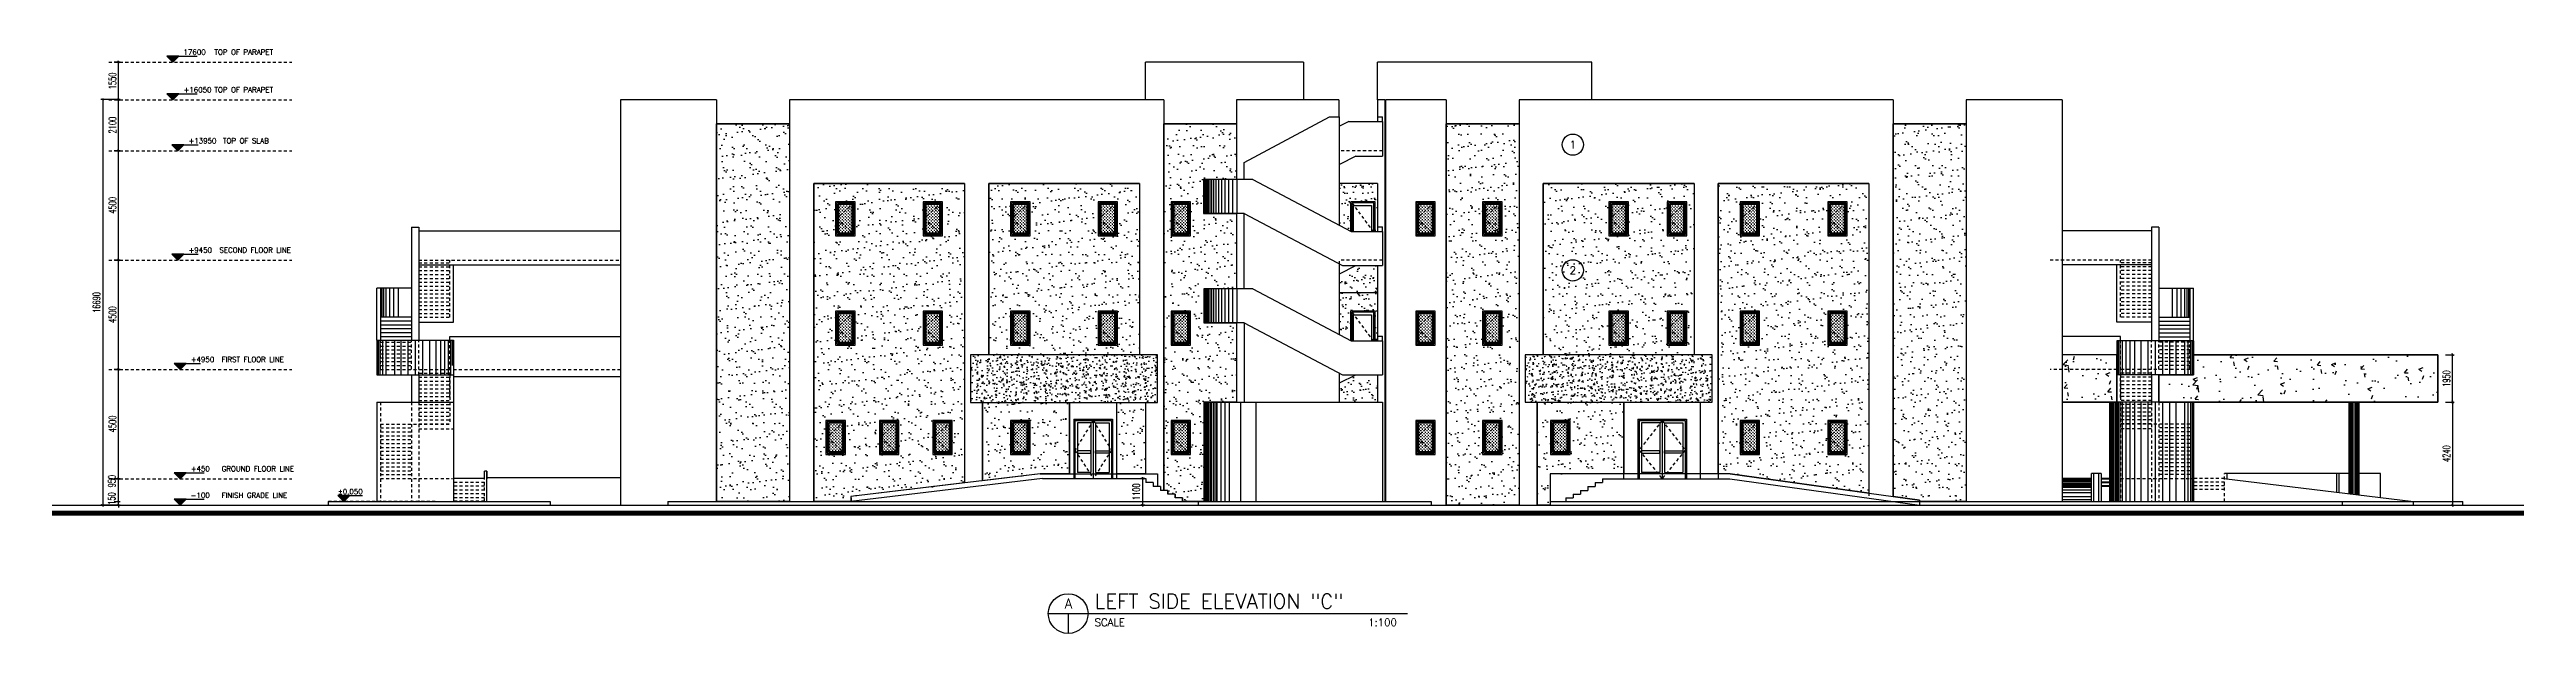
# Model space of a CAD drawing. Extents: x 417563 to 417775, y 43368 to 43436.
# Drawn here: x 417563.4 to 417665.3, y 43405.9 to 43429.9 of the extents above; entities that cross this region are included whole.
import ezdxf
from ezdxf.enums import TextEntityAlignment as Align

# ---------------------------------------------------------------- set-up
doc = ezdxf.new("R2010")
doc.units = 0
doc.header["$MEASUREMENT"] = 0
doc.header["$PDMODE"] = 3
doc.header["$PDSIZE"] = 0.1
doc.linetypes.add('CENTERX2', pattern=[4, 2.5, -0.5, 0.5, -0.5])
doc.linetypes.add('HIDDEN2', pattern=[0.1875, 0.125, -0.0625])
doc.layers.get('0').update_dxf_attribs({"linetype": 'CONTINUOUS'})
doc.layers.get('DEFPOINTS').update_dxf_attribs({"linetype": 'CONTINUOUS'})
for name, color, linetype in [('AX-CR', 2, 'CONTINUOUS'), ('AX-TXT', 2, 'CONTINUOUS'), ('AXES', 11, 'CENTERX2'), ('BORDER', 4, 'CONTINUOUS'), ('DIM-OUT', 4, 'CONTINUOUS'), ('DOOR', 7, 'CONTINUOUS'), ('EL', 2, 'CONTINUOUS'), ('EL-LEVS', 4, 'CONTINUOUS'), ('EL-LEVT', 4, 'CONTINUOUS'), ('GAR', 3, 'CONTINUOUS'), ('Handrail', 4, 'CONTINUOUS'), ('HAT', 11, 'CONTINUOUS'), ('HATCH', 4, 'CONTINUOUS'), ('ROOF', 7, 'CONTINUOUS'), ('WALL', 2, 'CONTINUOUS'), ('WIN', 4, 'CONTINUOUS')]:
    doc.layers.add(name, color=color, linetype=linetype)
doc.styles.add('ROMANS', font='ROMANS.shx', dxfattribs={"width": 0.6})
doc.styles.add('S', font='ROMANS.SHX')
doc.dimstyles.new('STANDARD in', dxfattribs={"dimtxt": 0.3, "dimasz": 0.1, "dimexe": 0.07, "dimexo": 0.05, "dimgap": 0.1, "dimtad": 1, "dimdec": 0, "dimlfac": 1000, "dimzin": 0, "dimdsep": 46, "dimtxsty": 'ROMANS', "dimblk": 'ARCHTICK', "dimcen": 0.05, "dimdle": 0.05, "dimclrd": 4, "dimclre": 4, "dimclrt": 2, "dimadec": 0, "dimazin": 0, "dimtfac": 1, "dimtdec": 0, "dimtmove": 2, "dimatfit": 3, "dimldrblk": 'ARCHTICK', "dimfxl": 0, "dimtolj": 1, "dimtzin": 0, "dimarcsym": 0})
pattern_1 = [(50, (0, 0), (1.7931504565, -0.1568803375), [0.1875, -2.0625]), (355, (0, 0), (-0.346878334, 1.880480334), [0.15, -1.65]), (100.4514, (0.1494, -0.013), (1.446273454, 1.723598855), [0.159350475, -1.75285528]), (46.1842, (0, 0.5), (2.668102622, -0.413797536), [0.28125, -3.09375]), (96.6356, (0.2223, 0.4655), (2.336656764, 2.435294677), [0.23902572, -2.6292825]), (351.1842, (0, 0.5), (2.336654863, 2.435296502), [0.225, -2.475]), (21, (0.25, 0.375), (1.4922676303, -1.0065472267), [0.1875, -2.0625]), (326, (0.25, 0.375), (0.60828833, 1.812875113), [0.15, -1.65]), (71.4514, (0.3744, 0.2911), (2.1005565715, 0.806326242), [0.159350475, -1.75285528]), (37.5, (0, 0), (0.0303996383, 0.8322346346), [0, -1.63, 0, -1.675, 0, -1.65625]), (7.5, (0, 0), (0.6576738436, 0.9860292797), [0, -0.955, 0, -1.5925, 0, -0.63125]), (327.5, (-0.5575, 0), (1.3345560904, -0.0563871793), [0, -0.625, 0, -1.95, 0, -2.5875]), (317.5, (-0.8075, 0), (1.4579654234, 0.2502624558), [0, -0.8125, 0, -1.295, 0, -1.8375])]
pattern_2 = [(37.5, (0, 0), (-0.01574833953, 0.48170594225), [0, -0.38, 0, -0.425, 0, -0.40625]), (7.5, (0, 0), (0.4424441763, 0.7055365163), [0, -0.205, 0, -0.3425, 0, -0.13125]), (327.5, (-0.3075, 0), (0.77853546544, 0.0014147634), [0, -0.125, 0, -0.45, 0, -0.5875]), (317.5, (-0.3075, 0), (0.7515316511, 0.2194188912), [0, -0.0625, 0, -0.295, 0, -0.3375])]
pattern_3 = [(37.5, (0, 0), (-0.02204767534, 0.67438831915), [0, -0.532, 0, -0.595, 0, -0.56875]), (7.5, (0, 0), (0.6194218468, 0.9877511228), [0, -0.287, 0, -0.4795, 0, -0.18375]), (327.5, (-0.4305, 0), (1.0899496516, 0.0019806687), [0, -0.175, 0, -0.63, 0, -0.8225]), (317.5, (-0.4305, 0), (1.0521443116, 0.3071864477), [0, -0.0875, 0, -0.413, 0, -0.4725])]
pattern_4 = [(50, (0, 0), (0.5738081461, -0.050201708), [0.06, -0.66]), (355, (0, 0), (-0.1110010669, 0.601753707), [0.048, -0.528]), (100.4514, (0.0478, -0.0042), (0.4628075054, 0.55155163365), [0.050992152, -0.5609136896]), (46.1842, (0, 0.16), (0.8537928389, -0.1324152115), [0.09, -0.99]), (96.6356, (0.07115, 0.149), (0.7477301644, 0.7792942967), [0.0764882304, -0.8413704]), (351.1842, (0, 0.16), (0.7477295561, 0.7792948807), [0.072, -0.792]), (21, (0.08, 0.12), (0.4775256417, -0.32209511253), [0.06, -0.66]), (326, (0.08, 0.12), (0.1946522655, 0.580120036), [0.048, -0.528]), (71.4514, (0.1198, 0.09316), (0.6721781029, 0.2580243974), [0.050992152, -0.5609136896]), (37.5, (0, 0), (0.00972788425, 0.26631508307), [0, -0.5216, 0, -0.536, 0, -0.53]), (7.5, (0, 0), (0.21045562995, 0.3155293695), [0, -0.3056, 0, -0.5096, 0, -0.202]), (327.5, (-0.1784, 0), (0.42705794894, -0.01804389739), [0, -0.2, 0, -0.624, 0, -0.828]), (317.5, (-0.2584, 0), (0.46654893547, 0.08008398587), [0, -0.26, 0, -0.4144, 0, -0.588])]

msp = doc.modelspace()

# ---------------------------------------------------------------- texts
at = {"layer": 'BORDER', "color": 6, "style": 'ROMANS'}
for s, height, p in [('A', 0.4087, (417605.1703, 43406.9258)), ('LEFT SIDE ELEVATION "C" ', 0.6, (417606.4029, 43406.9258))]:
    msp.add_text(s, height=height, dxfattribs=at).set_placement(p)
at = {"layer": 'BORDER', "color": 2, "style": 'ROMANS'}
for s, p in [('SCALE', (417606.4029, 43406.202)), ('1:100', (417617.6595, 43406.202))]:
    msp.add_text(s, height=0.30654, dxfattribs=at).set_placement(p)

# ---------------------------------------------------------------- blocks, each defined once
blk = doc.blocks.new('EL-LEV1')
at = {"layer": 'EL-LEVS'}
blk.add_lwpolyline([(0, 0), (300, 300), (-300, 300)], close=True, dxfattribs=at)
blk.add_solid([(-300, 300), (300, 300), (0, 0)], dxfattribs=at)
at = {"layer": 'EL-LEVT', "style": 'S'}
for tag, p in [('+0000', (534, 369)), ('ELEVATION', (2089, 369))]:
    blk.add_attdef(tag, p, '', height=260, dxfattribs=at)
blk = doc.blocks.new('_ARCHTICK')
at = {"color": 0, "linetype": 'ByBlock', "const_width": 0.15}
blk.add_lwpolyline([(-0.5, -0.5), (0.5, 0.5)], dxfattribs=at)
blk = doc.blocks.new('*D5')
at = {"layer": 'DEFPOINTS', "color": 0}
for p in [(417566.01, 43411.33), (417566.01, 43411.18), (417566.24, 43411.33)]:
    blk.add_point(p, dxfattribs=at)
at = {"layer": 'DIM-OUT', "color": 4, "lineweight": -2}
for p, q in [((417566.06, 43411.33), (417566.31, 43411.33)), ((417566.06, 43411.18), (417566.31, 43411.18)), ((417566.24, 43411.33), (417566.24, 43411.43)), ((417566.24, 43411.18), (417566.24, 43411.33)), ((417566.24, 43411.18), (417566.24, 43411.08))]:
    blk.add_line(p, q, dxfattribs=at)
at = {"layer": 'DIM-OUT', "color": 4, "lineweight": -2, "xscale": 0.1, "yscale": 0.1, "zscale": 0.1}
for p, rotation in [((417566.24, 43411.33), 270), ((417566.24, 43411.18), 90)]:
    blk.add_blockref('_ARCHTICK', p, dxfattribs=dict(at, rotation=rotation))
at = {"layer": 'DIM-OUT', "color": 2, "insert": (417565.96, 43411.45), "char_height": 0.3, "attachment_point": 5, "rotation": 90, "style": 'ROMANS'}
blk.add_mtext('\\A1;150', dxfattribs=at)
blk = doc.blocks.new('*D6')
at = {"layer": 'DEFPOINTS', "color": 0}
for p in [(417566.01, 43412.27), (417566.24, 43412.27), (417566.01, 43411.33)]:
    blk.add_point(p, dxfattribs=at)
at = {"layer": 'DIM-OUT', "color": 4, "lineweight": -2}
for p, q in [((417566.06, 43412.27), (417566.31, 43412.27)), ((417566.24, 43411.28), (417566.24, 43412.32)), ((417566.06, 43411.33), (417566.31, 43411.33))]:
    blk.add_line(p, q, dxfattribs=at)
at = {"layer": 'DIM-OUT', "color": 4, "lineweight": -2, "xscale": 0.1, "yscale": 0.1, "zscale": 0.1}
for p, rotation in [((417566.24, 43412.27), 90), ((417566.24, 43411.33), 270)]:
    blk.add_blockref('_ARCHTICK', p, dxfattribs=dict(at, rotation=rotation))
at = {"layer": 'DIM-OUT', "color": 2, "insert": (417565.97, 43412.17), "char_height": 0.3, "attachment_point": 5, "rotation": 90, "style": 'ROMANS'}
blk.add_mtext('\\A1;950', dxfattribs=at)
blk = doc.blocks.new('*D7')
at = {"layer": 'DEFPOINTS', "color": 0}
for p in [(417566.01, 43416.77), (417566.24, 43416.77), (417566.01, 43412.27)]:
    blk.add_point(p, dxfattribs=at)
at = {"layer": 'DIM-OUT', "color": 4, "lineweight": -2}
for p, q in [((417566.06, 43416.77), (417566.31, 43416.77)), ((417566.24, 43412.22), (417566.24, 43416.82)), ((417566.06, 43412.27), (417566.31, 43412.27))]:
    blk.add_line(p, q, dxfattribs=at)
at = {"layer": 'DIM-OUT', "color": 4, "lineweight": -2, "xscale": 0.1, "yscale": 0.1, "zscale": 0.1}
for p, rotation in [((417566.24, 43416.77), 90), ((417566.24, 43412.27), 270)]:
    blk.add_blockref('_ARCHTICK', p, dxfattribs=dict(at, rotation=rotation))
at = {"layer": 'DIM-OUT', "color": 2, "insert": (417565.99, 43414.52), "char_height": 0.3, "attachment_point": 5, "rotation": 90, "style": 'ROMANS'}
blk.add_mtext('\\A1;4500', dxfattribs=at)
blk = doc.blocks.new('*D8')
at = {"layer": 'DEFPOINTS', "color": 0}
for p in [(417566.01, 43421.27), (417566.24, 43421.27), (417566.01, 43416.77)]:
    blk.add_point(p, dxfattribs=at)
at = {"layer": 'DIM-OUT', "color": 4, "lineweight": -2}
for p, q in [((417566.06, 43421.27), (417566.31, 43421.27)), ((417566.24, 43416.72), (417566.24, 43421.32)), ((417566.06, 43416.77), (417566.31, 43416.77))]:
    blk.add_line(p, q, dxfattribs=at)
at = {"layer": 'DIM-OUT', "color": 4, "lineweight": -2, "xscale": 0.1, "yscale": 0.1, "zscale": 0.1}
for p, rotation in [((417566.24, 43421.27), 90), ((417566.24, 43416.77), 270)]:
    blk.add_blockref('_ARCHTICK', p, dxfattribs=dict(at, rotation=rotation))
at = {"layer": 'DIM-OUT', "color": 2, "insert": (417565.99, 43419.02), "char_height": 0.3, "attachment_point": 5, "rotation": 90, "style": 'ROMANS'}
blk.add_mtext('\\A1;4500', dxfattribs=at)
blk = doc.blocks.new('*D9')
at = {"layer": 'DEFPOINTS', "color": 0}
for p in [(417566.01, 43425.77), (417566.24, 43425.77), (417566.01, 43421.27)]:
    blk.add_point(p, dxfattribs=at)
at = {"layer": 'DIM-OUT', "color": 4, "lineweight": -2}
for p, q in [((417566.06, 43425.77), (417566.31, 43425.77)), ((417566.24, 43421.22), (417566.24, 43425.82)), ((417566.06, 43421.27), (417566.31, 43421.27))]:
    blk.add_line(p, q, dxfattribs=at)
at = {"layer": 'DIM-OUT', "color": 4, "lineweight": -2, "xscale": 0.1, "yscale": 0.1, "zscale": 0.1}
for p, rotation in [((417566.24, 43425.77), 90), ((417566.24, 43421.27), 270)]:
    blk.add_blockref('_ARCHTICK', p, dxfattribs=dict(at, rotation=rotation))
at = {"layer": 'DIM-OUT', "color": 2, "insert": (417565.99, 43423.52), "char_height": 0.3, "attachment_point": 5, "rotation": 90, "style": 'ROMANS'}
blk.add_mtext('\\A1;4500', dxfattribs=at)
blk = doc.blocks.new('*D10')
at = {"layer": 'DEFPOINTS', "color": 0}
for p in [(417566.01, 43427.87), (417566.24, 43427.87), (417566.01, 43425.77)]:
    blk.add_point(p, dxfattribs=at)
at = {"layer": 'DIM-OUT', "color": 4, "lineweight": -2}
for p, q in [((417566.06, 43427.87), (417566.31, 43427.87)), ((417566.24, 43425.72), (417566.24, 43427.92)), ((417566.06, 43425.77), (417566.31, 43425.77))]:
    blk.add_line(p, q, dxfattribs=at)
at = {"layer": 'DIM-OUT', "color": 4, "lineweight": -2, "xscale": 0.1, "yscale": 0.1, "zscale": 0.1}
for p, rotation in [((417566.24, 43427.87), 90), ((417566.24, 43425.77), 270)]:
    blk.add_blockref('_ARCHTICK', p, dxfattribs=dict(at, rotation=rotation))
at = {"layer": 'DIM-OUT', "color": 2, "insert": (417565.99, 43426.82), "char_height": 0.3, "attachment_point": 5, "rotation": 90, "style": 'ROMANS'}
blk.add_mtext('\\A1;2100', dxfattribs=at)
blk = doc.blocks.new('*D11')
at = {"layer": 'DEFPOINTS', "color": 0}
for p in [(417566.01, 43429.42), (417566.24, 43429.42), (417566.01, 43427.87)]:
    blk.add_point(p, dxfattribs=at)
at = {"layer": 'DIM-OUT', "color": 4, "lineweight": -2}
for p, q in [((417566.06, 43429.42), (417566.31, 43429.42)), ((417566.24, 43427.82), (417566.24, 43429.47)), ((417566.06, 43427.87), (417566.31, 43427.87))]:
    blk.add_line(p, q, dxfattribs=at)
at = {"layer": 'DIM-OUT', "color": 4, "lineweight": -2, "xscale": 0.1, "yscale": 0.1, "zscale": 0.1}
for p, rotation in [((417566.24, 43429.42), 90), ((417566.24, 43427.87), 270)]:
    blk.add_blockref('_ARCHTICK', p, dxfattribs=dict(at, rotation=rotation))
at = {"layer": 'DIM-OUT', "color": 2, "insert": (417565.99, 43428.64), "char_height": 0.3, "attachment_point": 5, "rotation": 90, "style": 'ROMANS'}
blk.add_mtext('\\A1;1550', dxfattribs=at)
blk = doc.blocks.new('*D12')
at = {"layer": 'DEFPOINTS', "color": 0}
for p in [(417566.36, 43427.87), (417565.59, 43411.18), (417566.36, 43411.18)]:
    blk.add_point(p, dxfattribs=at)
at = {"layer": 'DIM-OUT', "color": 4, "lineweight": -2}
for p, q in [((417566.31, 43427.87), (417565.52, 43427.87)), ((417565.59, 43427.92), (417565.59, 43411.13)), ((417566.31, 43411.18), (417565.52, 43411.18))]:
    blk.add_line(p, q, dxfattribs=at)
at = {"layer": 'DIM-OUT', "color": 4, "lineweight": -2, "xscale": 0.1, "yscale": 0.1, "zscale": 0.1}
for p, rotation in [((417565.59, 43427.87), 90), ((417565.59, 43411.18), 270)]:
    blk.add_blockref('_ARCHTICK', p, dxfattribs=dict(at, rotation=rotation))
at = {"layer": 'DIM-OUT', "color": 2, "insert": (417565.34, 43419.52), "char_height": 0.3, "attachment_point": 5, "rotation": 90, "style": 'ROMANS'}
blk.add_mtext('\\A1;16690', dxfattribs=at)
blk = doc.blocks.new('*D13')
at = {"layer": 'DEFPOINTS', "color": 0}
for p in [(417661.94, 43415.42), (417661.94, 43411.18), (417662.28, 43411.18)]:
    blk.add_point(p, dxfattribs=at)
at = {"layer": 'EL', "color": 4, "lineweight": -2}
for p, q in [((417661.99, 43415.42), (417662.35, 43415.42)), ((417662.28, 43415.47), (417662.28, 43411.13)), ((417661.99, 43411.18), (417662.35, 43411.18))]:
    blk.add_line(p, q, dxfattribs=at)
at = {"layer": 'EL', "color": 4, "lineweight": -2, "xscale": 0.1, "yscale": 0.1, "zscale": 0.1}
for p, rotation in [((417662.28, 43415.42), 90), ((417662.28, 43411.18), 270)]:
    blk.add_blockref('_ARCHTICK', p, dxfattribs=dict(at, rotation=rotation))
at = {"layer": 'EL', "color": 2, "insert": (417662.03, 43413.3), "char_height": 0.3, "attachment_point": 5, "rotation": 90, "style": 'ROMANS'}
blk.add_mtext('\\A1;4240', dxfattribs=at)
blk = doc.blocks.new('*D14')
at = {"layer": 'DEFPOINTS', "color": 0}
for p in [(417661.94, 43417.37), (417662.28, 43417.37), (417661.94, 43415.42)]:
    blk.add_point(p, dxfattribs=at)
at = {"layer": 'EL', "color": 4, "lineweight": -2}
for p, q in [((417661.99, 43417.37), (417662.35, 43417.37)), ((417662.28, 43415.37), (417662.28, 43417.42)), ((417661.99, 43415.42), (417662.35, 43415.42))]:
    blk.add_line(p, q, dxfattribs=at)
at = {"layer": 'EL', "color": 4, "lineweight": -2, "xscale": 0.1, "yscale": 0.1, "zscale": 0.1}
for p, rotation in [((417662.28, 43417.37), 90), ((417662.28, 43415.42), 270)]:
    blk.add_blockref('_ARCHTICK', p, dxfattribs=dict(at, rotation=rotation))
at = {"layer": 'EL', "color": 2, "insert": (417662.03, 43416.39), "char_height": 0.3, "attachment_point": 5, "rotation": 90, "style": 'ROMANS'}
blk.add_mtext('\\A1;1950', dxfattribs=at)
blk = doc.blocks.new('AXR')
at = {"layer": 'AX-CR'}
blk.add_circle((350, 0), 350, dxfattribs=at)
at = {"layer": 'AX-TXT', "style": 'ROMANS'}
blk.add_attdef('AX', text='', height=250, dxfattribs=at).set_placement((350, 0), align=Align.MIDDLE)
blk = doc.blocks.new('*D29')
at = {"layer": 'DEFPOINTS', "color": 0}
for p in [(417608.52, 43412.28), (417608.37, 43411.18), (417608.52, 43411.18)]:
    blk.add_point(p, dxfattribs=at)
at = {"layer": 'HATCH', "color": 4, "lineweight": -2}
for p, q in [((417608.47, 43412.28), (417608.3, 43412.28)), ((417608.37, 43412.33), (417608.37, 43411.13)), ((417608.47, 43411.18), (417608.3, 43411.18))]:
    blk.add_line(p, q, dxfattribs=at)
at = {"layer": 'HATCH', "color": 4, "lineweight": -2, "xscale": 0.1, "yscale": 0.1, "zscale": 0.1}
for p, rotation in [((417608.37, 43412.28), 90), ((417608.37, 43411.18), 270)]:
    blk.add_blockref('_ARCHTICK', p, dxfattribs=dict(at, rotation=rotation))
at = {"layer": 'HATCH', "color": 2, "insert": (417608.12, 43411.73), "char_height": 0.3, "attachment_point": 5, "rotation": 90, "style": 'ROMANS'}
blk.add_mtext('\\A1;1100', dxfattribs=at)

# ---------------------------------------------------------------- dimensions: what is measured, and where the dimension line sits
at = {"layer": 'DIM-OUT'}
for base, p1, p2, angle, picture, middle in [((417566.2366, 43429.4185), (417566.0078, 43427.8685), (417566.0078, 43429.4185), 270, '*D11', (417565.9866, 43428.6435)), ((417565.5865, 43411.1785), (417566.3575, 43427.8685), (417566.3575, 43411.1785), 90, '*D12', (417565.3365, 43419.5235)), ((417566.2366, 43427.8685), (417566.0078, 43425.7685), (417566.0078, 43427.8685), 270, '*D10', (417565.9866, 43426.8185)), ((417566.2366, 43425.7685), (417566.0078, 43421.2685), (417566.0078, 43425.7685), 270, '*D9', (417565.9866, 43423.5185)), ((417566.2366, 43421.2685), (417566.0078, 43416.7685), (417566.0078, 43421.2685), 270, '*D8', (417565.9866, 43419.0185)), ((417566.2366, 43416.7685), (417566.0078, 43412.2685), (417566.0078, 43416.7685), 270, '*D7', (417565.9866, 43414.5185))]:
    dim = msp.add_linear_dim(base=base, p1=p1, p2=p2, angle=angle, dimstyle='STANDARD in', dxfattribs=at)
    dim.commit()
    dim.dimension.update_dxf_attribs({"geometry": picture, "text_midpoint": middle})
dim = msp.add_linear_dim(base=(417566.2375, 43412.2685), p1=(417566.0087, 43411.3285), p2=(417566.0078, 43412.2685), angle=270, text='950', dimstyle='STANDARD in', dxfattribs=at)
dim.commit()
dim.dimension.update_dxf_attribs({"geometry": '*D6', "text_midpoint": (417565.971, 43412.1693), "dimtype": 160})
dim = msp.add_linear_dim(base=(417566.2375, 43411.3285), p1=(417566.0087, 43411.1785), p2=(417566.0087, 43411.3285), angle=270, dimstyle='STANDARD in', dxfattribs=at)
dim.commit()
dim.dimension.update_dxf_attribs({"geometry": '*D5', "text_midpoint": (417565.9635, 43411.4523), "dimtype": 160})
at = {"layer": 'EL'}
for base, p2, picture, middle in [((417662.2807, 43417.3685), (417661.9361, 43417.3685), '*D14', (417662.0307, 43416.3935)), ((417662.2807, 43411.1785), (417661.9361, 43411.1785), '*D13', (417662.0307, 43413.2985))]:
    dim = msp.add_linear_dim(base=base, p1=(417661.9361, 43415.4185), p2=p2, angle=90, dimstyle='STANDARD in', dxfattribs=at)
    dim.commit()
    dim.dimension.update_dxf_attribs({"geometry": picture, "text_midpoint": middle})
at = {"layer": 'HATCH'}
dim = msp.add_linear_dim(base=(417608.3694, 43411.1785), p1=(417608.5177, 43412.2785), p2=(417608.5177, 43411.1785), angle=90, dimstyle='STANDARD in', dxfattribs=at)
dim.commit()
dim.dimension.update_dxf_attribs({"geometry": '*D29', "text_midpoint": (417608.1194, 43411.7285)})

# ---------------------------------------------------------------- hatches: boundary and pattern name
at = {"layer": 'HAT'}
h = msp.add_hatch(dxfattribs=at)
h.set_pattern_fill('CROSS', color=256, scale=0.25, style=0)
h.set_pattern_definition([(0, (0.198144, 0), (0.0625, 0.0625), [0.03125, -0.09375]), (90, (0.21377, -0.015625), (-0.0625, 0.0625), [0.03125, -0.09375])])
h.paths.add_polyline_path([(417596.4336, 43423.5543), (417595.8619, 43423.5543), (417595.8619, 43422.3827), (417596.4336, 43422.3827)])
h = msp.add_hatch(dxfattribs=at)
h.set_pattern_fill('CROSS', color=256, scale=0.25, style=0)
h.set_pattern_definition([(0, (3.798145, -7e-11), (0.0625, 0.0625), [0.03125, -0.09375]), (90, (3.81377, -0.015625), (-0.0625, 0.0625), [0.03125, -0.09375])])
h.paths.add_polyline_path([(417600.0336, 43423.5543), (417599.4619, 43423.5543), (417599.4619, 43422.3827), (417600.0336, 43422.3827)])
h = msp.add_hatch(dxfattribs=at)
h.set_pattern_fill('CROSS', color=256, scale=0.25, style=0)
h.set_pattern_definition([(0, (7.398144, -3e-10), (0.0625, 0.0625), [0.03125, -0.09375]), (90, (7.41377, -0.015625), (-0.0625, 0.0625), [0.03125, -0.09375])])
h.paths.add_polyline_path([(417603.6336, 43423.5543), (417603.0619, 43423.5543), (417603.0619, 43422.3827), (417603.6336, 43422.3827)])
h = msp.add_hatch(dxfattribs=at)
h.set_pattern_fill('CROSS', color=256, scale=0.25, style=0)
h.set_pattern_definition([(0, (10.998144, -4e-10), (0.0625, 0.0625), [0.03125, -0.09375]), (90, (11.01377, -0.015625), (-0.0625, 0.0625), [0.03125, -0.09375])])
h.paths.add_polyline_path([(417607.2336, 43423.5543), (417606.6619, 43423.5543), (417606.6619, 43422.3827), (417607.2336, 43422.3827)])
h = msp.add_hatch(dxfattribs=at)
h.set_pattern_fill('CROSS', color=256, scale=0.25, style=0)
h.set_pattern_definition([(0, (13.998144, -6e-10), (0.0625, 0.0625), [0.03125, -0.09375]), (90, (14.01377, -0.015625), (-0.0625, 0.0625), [0.03125, -0.09375])])
h.paths.add_polyline_path([(417610.2336, 43423.5543), (417609.6619, 43423.5543), (417609.6619, 43422.3827), (417610.2336, 43422.3827)])
h = msp.add_hatch(dxfattribs=at)
h.set_pattern_fill('CROSS', color=256, scale=0.25, style=0)
h.set_pattern_definition([(0, (24.068144, -1e-09), (0.0625, 0.0625), [0.03125, -0.09375]), (90, (24.08377, -0.015625), (-0.0625, 0.0625), [0.03125, -0.09375])])
h.paths.add_polyline_path([(417620.3036, 43423.5543), (417619.7319, 43423.5543), (417619.7319, 43422.3827), (417620.3036, 43422.3827)])
h = msp.add_hatch(dxfattribs=at)
h.set_pattern_fill('CROSS', color=256, scale=0.25, style=0)
h.set_pattern_definition([(0, (26.818144, -1e-09), (0.0625, 0.0625), [0.03125, -0.09375]), (90, (26.83377, -0.015625), (-0.0625, 0.0625), [0.03125, -0.09375])])
h.paths.add_polyline_path([(417623.0536, 43423.5543), (417622.4819, 43423.5543), (417622.4819, 43422.3827), (417623.0536, 43422.3827)])
h = msp.add_hatch(dxfattribs=at)
h.set_pattern_fill('CROSS', color=256, scale=0.25, style=0)
h.set_pattern_definition([(0, (32.018144, -1e-09), (0.0625, 0.0625), [0.03125, -0.09375]), (90, (32.03377, -0.015625), (-0.0625, 0.0625), [0.03125, -0.09375])])
h.paths.add_polyline_path([(417628.2536, 43423.5543), (417627.6819, 43423.5543), (417627.6819, 43422.3827), (417628.2536, 43422.3827)])
h = msp.add_hatch(dxfattribs=at)
h.set_pattern_fill('CROSS', color=256, scale=0.25, style=0)
h.set_pattern_definition([(0, (34.418144, -1e-09), (0.0625, 0.0625), [0.03125, -0.09375]), (90, (34.43377, -0.015625), (-0.0625, 0.0625), [0.03125, -0.09375])])
h.paths.add_polyline_path([(417630.6536, 43423.5543), (417630.0819, 43423.5543), (417630.0819, 43422.3827), (417630.6536, 43422.3827)])
h = msp.add_hatch(dxfattribs=at)
h.set_pattern_fill('CROSS', color=256, scale=0.25, style=0)
h.set_pattern_definition([(0, (37.418144, -2e-09), (0.0625, 0.0625), [0.03125, -0.09375]), (90, (37.43377, -0.015625), (-0.0625, 0.0625), [0.03125, -0.09375])])
h.paths.add_polyline_path([(417633.6536, 43423.5543), (417633.0819, 43423.5543), (417633.0819, 43422.3827), (417633.6536, 43422.3827)])
h = msp.add_hatch(dxfattribs=at)
h.set_pattern_fill('CROSS', color=256, scale=0.25, style=0)
h.set_pattern_definition([(0, (41.018144, -2e-09), (0.0625, 0.0625), [0.03125, -0.09375]), (90, (41.03377, -0.015625), (-0.0625, 0.0625), [0.03125, -0.09375])])
h.paths.add_polyline_path([(417637.2536, 43423.5543), (417636.6819, 43423.5543), (417636.6819, 43422.3827), (417637.2536, 43422.3827)])
h = msp.add_hatch(dxfattribs=at)
h.set_pattern_fill('CROSS', color=256, scale=0.25, style=0)
h.set_pattern_definition([(0, (0.198144, -4.5), (0.0625, 0.0625), [0.03125, -0.09375]), (90, (0.21377, -4.515625), (-0.0625, 0.0625), [0.03125, -0.09375])])
h.paths.add_polyline_path([(417596.4336, 43419.0543), (417595.8619, 43419.0543), (417595.8619, 43417.8827), (417596.4336, 43417.8827)])
h = msp.add_hatch(dxfattribs=at)
h.set_pattern_fill('CROSS', color=256, scale=0.25, style=0)
h.set_pattern_definition([(0, (3.798145, -4.5), (0.0625, 0.0625), [0.03125, -0.09375]), (90, (3.81377, -4.515625), (-0.0625, 0.0625), [0.03125, -0.09375])])
h.paths.add_polyline_path([(417600.0336, 43419.0543), (417599.4619, 43419.0543), (417599.4619, 43417.8827), (417600.0336, 43417.8827)])
h = msp.add_hatch(dxfattribs=at)
h.set_pattern_fill('CROSS', color=256, scale=0.25, style=0)
h.set_pattern_definition([(0, (7.398144, -4.5), (0.0625, 0.0625), [0.03125, -0.09375]), (90, (7.41377, -4.515625), (-0.0625, 0.0625), [0.03125, -0.09375])])
h.paths.add_polyline_path([(417603.6336, 43419.0543), (417603.0619, 43419.0543), (417603.0619, 43417.8827), (417603.6336, 43417.8827)])
h = msp.add_hatch(dxfattribs=at)
h.set_pattern_fill('CROSS', color=256, scale=0.25, style=0)
h.set_pattern_definition([(0, (10.998144, -4.5), (0.0625, 0.0625), [0.03125, -0.09375]), (90, (11.01377, -4.515625), (-0.0625, 0.0625), [0.03125, -0.09375])])
h.paths.add_polyline_path([(417607.2336, 43419.0543), (417606.6619, 43419.0543), (417606.6619, 43417.8827), (417607.2336, 43417.8827)])
h = msp.add_hatch(dxfattribs=at)
h.set_pattern_fill('CROSS', color=256, scale=0.25, style=0)
h.set_pattern_definition([(0, (13.998144, -4.5), (0.0625, 0.0625), [0.03125, -0.09375]), (90, (14.01377, -4.515625), (-0.0625, 0.0625), [0.03125, -0.09375])])
h.paths.add_polyline_path([(417610.2336, 43419.0543), (417609.6619, 43419.0543), (417609.6619, 43417.8827), (417610.2336, 43417.8827)])
h = msp.add_hatch(dxfattribs=at)
h.set_pattern_fill('CROSS', color=256, scale=0.25, style=0)
h.set_pattern_definition([(0, (24.068144, -4.5), (0.0625, 0.0625), [0.03125, -0.09375]), (90, (24.08377, -4.515625), (-0.0625, 0.0625), [0.03125, -0.09375])])
h.paths.add_polyline_path([(417620.3036, 43419.0543), (417619.7319, 43419.0543), (417619.7319, 43417.8827), (417620.3036, 43417.8827)])
h = msp.add_hatch(dxfattribs=at)
h.set_pattern_fill('CROSS', color=256, scale=0.25, style=0)
h.set_pattern_definition([(0, (26.818144, -4.5), (0.0625, 0.0625), [0.03125, -0.09375]), (90, (26.83377, -4.515625), (-0.0625, 0.0625), [0.03125, -0.09375])])
h.paths.add_polyline_path([(417623.0536, 43419.0543), (417622.4819, 43419.0543), (417622.4819, 43417.8827), (417623.0536, 43417.8827)])
h = msp.add_hatch(dxfattribs=at)
h.set_pattern_fill('CROSS', color=256, scale=0.25, style=0)
h.set_pattern_definition([(0, (32.018144, -4.5), (0.0625, 0.0625), [0.03125, -0.09375]), (90, (32.03377, -4.515625), (-0.0625, 0.0625), [0.03125, -0.09375])])
h.paths.add_polyline_path([(417628.2536, 43419.0543), (417627.6819, 43419.0543), (417627.6819, 43417.8827), (417628.2536, 43417.8827)])
h = msp.add_hatch(dxfattribs=at)
h.set_pattern_fill('CROSS', color=256, scale=0.25, style=0)
h.set_pattern_definition([(0, (34.418144, -4.5), (0.0625, 0.0625), [0.03125, -0.09375]), (90, (34.43377, -4.515625), (-0.0625, 0.0625), [0.03125, -0.09375])])
h.paths.add_polyline_path([(417630.6536, 43419.0543), (417630.0819, 43419.0543), (417630.0819, 43417.8827), (417630.6536, 43417.8827)])
h = msp.add_hatch(dxfattribs=at)
h.set_pattern_fill('CROSS', color=256, scale=0.25, style=0)
h.set_pattern_definition([(0, (37.418144, -4.5), (0.0625, 0.0625), [0.03125, -0.09375]), (90, (37.43377, -4.515625), (-0.0625, 0.0625), [0.03125, -0.09375])])
h.paths.add_polyline_path([(417633.6536, 43419.0543), (417633.0819, 43419.0543), (417633.0819, 43417.8827), (417633.6536, 43417.8827)])
h = msp.add_hatch(dxfattribs=at)
h.set_pattern_fill('CROSS', color=256, scale=0.25, style=0)
h.set_pattern_definition([(0, (41.018144, -4.5), (0.0625, 0.0625), [0.03125, -0.09375]), (90, (41.03377, -4.515625), (-0.0625, 0.0625), [0.03125, -0.09375])])
h.paths.add_polyline_path([(417637.2536, 43419.0543), (417636.6819, 43419.0543), (417636.6819, 43417.8827), (417637.2536, 43417.8827)])
h = msp.add_hatch(dxfattribs=at)
h.set_pattern_fill('CROSS', color=256, scale=0.25, style=0)
h.set_pattern_definition([(0, (-0.201856, -9), (0.0625, 0.0625), [0.03125, -0.09375]), (90, (-0.18623, -9.015625), (-0.0625, 0.0625), [0.03125, -0.09375])])
h.paths.add_polyline_path([(417596.0336, 43414.5543), (417595.4619, 43414.5543), (417595.4619, 43413.3827), (417596.0336, 43413.3827)])
h = msp.add_hatch(dxfattribs=at)
h.set_pattern_fill('CROSS', color=256, scale=0.25, style=0)
h.set_pattern_definition([(0, (1.998144, -9), (0.0625, 0.0625), [0.03125, -0.09375]), (90, (2.01377, -9.015625), (-0.0625, 0.0625), [0.03125, -0.09375])])
h.paths.add_polyline_path([(417598.2336, 43414.5543), (417597.6619, 43414.5543), (417597.6619, 43413.3827), (417598.2336, 43413.3827)])
h = msp.add_hatch(dxfattribs=at)
h.set_pattern_fill('CROSS', color=256, scale=0.25, style=0)
h.set_pattern_definition([(0, (4.198145, -9), (0.0625, 0.0625), [0.03125, -0.09375]), (90, (4.21377, -9.015625), (-0.0625, 0.0625), [0.03125, -0.09375])])
h.paths.add_polyline_path([(417600.4336, 43414.5543), (417599.8619, 43414.5543), (417599.8619, 43413.3827), (417600.4336, 43413.3827)])
h = msp.add_hatch(dxfattribs=at)
h.set_pattern_fill('CROSS', color=256, scale=0.25, style=0)
h.set_pattern_definition([(0, (7.398144, -9), (0.0625, 0.0625), [0.03125, -0.09375]), (90, (7.41377, -9.015625), (-0.0625, 0.0625), [0.03125, -0.09375])])
h.paths.add_polyline_path([(417603.6336, 43414.5543), (417603.0619, 43414.5543), (417603.0619, 43413.3827), (417603.6336, 43413.3827)])
h = msp.add_hatch(dxfattribs=at)
h.set_pattern_fill('CROSS', color=256, scale=0.25, style=0)
h.set_pattern_definition([(0, (13.998144, -9), (0.0625, 0.0625), [0.03125, -0.09375]), (90, (14.01377, -9.015625), (-0.0625, 0.0625), [0.03125, -0.09375])])
h.paths.add_polyline_path([(417610.2336, 43414.5543), (417609.6619, 43414.5543), (417609.6619, 43413.3827), (417610.2336, 43413.3827)])
h = msp.add_hatch(dxfattribs=at)
h.set_pattern_fill('CROSS', color=256, scale=0.25, style=0)
h.set_pattern_definition([(0, (24.068144, -9), (0.0625, 0.0625), [0.03125, -0.09375]), (90, (24.08377, -9.015625), (-0.0625, 0.0625), [0.03125, -0.09375])])
h.paths.add_polyline_path([(417620.3036, 43414.5543), (417619.7319, 43414.5543), (417619.7319, 43413.3827), (417620.3036, 43413.3827)])
h = msp.add_hatch(dxfattribs=at)
h.set_pattern_fill('CROSS', color=256, scale=0.25, style=0)
h.set_pattern_definition([(0, (26.818144, -9), (0.0625, 0.0625), [0.03125, -0.09375]), (90, (26.83377, -9.015625), (-0.0625, 0.0625), [0.03125, -0.09375])])
h.paths.add_polyline_path([(417623.0536, 43414.5543), (417622.4819, 43414.5543), (417622.4819, 43413.3827), (417623.0536, 43413.3827)])
h = msp.add_hatch(dxfattribs=at)
h.set_pattern_fill('CROSS', color=256, scale=0.25, style=0)
h.set_pattern_definition([(0, (29.618144, -9), (0.0625, 0.0625), [0.03125, -0.09375]), (90, (29.63377, -9.015625), (-0.0625, 0.0625), [0.03125, -0.09375])])
h.paths.add_polyline_path([(417625.8536, 43414.5543), (417625.2819, 43414.5543), (417625.2819, 43413.3827), (417625.8536, 43413.3827)])
h = msp.add_hatch(dxfattribs=at)
h.set_pattern_fill('CROSS', color=256, scale=0.25, style=0)
h.set_pattern_definition([(0, (37.418144, -9), (0.0625, 0.0625), [0.03125, -0.09375]), (90, (37.43377, -9.015625), (-0.0625, 0.0625), [0.03125, -0.09375])])
h.paths.add_polyline_path([(417633.6536, 43414.5543), (417633.0819, 43414.5543), (417633.0819, 43413.3827), (417633.6536, 43413.3827)])
h = msp.add_hatch(dxfattribs=at)
h.set_pattern_fill('CROSS', color=256, scale=0.25, style=0)
h.set_pattern_definition([(0, (41.018144, -9), (0.0625, 0.0625), [0.03125, -0.09375]), (90, (41.03377, -9.015625), (-0.0625, 0.0625), [0.03125, -0.09375])])
h.paths.add_polyline_path([(417637.2536, 43414.5543), (417636.6819, 43414.5543), (417636.6819, 43413.3827), (417637.2536, 43413.3827)])
at = {"layer": 'HATCH'}
h = msp.add_hatch(dxfattribs=at)
h.set_pattern_fill('AR-SAND', color=256, scale=0.35, style=0)
h.set_pattern_definition(pattern_3)
h.paths.add_polyline_path([(417590.8477, 43426.8685), (417593.8477, 43426.8685), (417593.8477, 43411.3285), (417590.8477, 43411.3285)])
h = msp.add_hatch(dxfattribs=at)
h.set_pattern_fill('AR-SAND', color=256, scale=0.35, style=0)
h.set_pattern_definition(pattern_3)
h.paths.add_polyline_path([(417609.2477, 43426.8685), (417612.2477, 43426.8685), (417612.2477, 43424.5825), (417610.8859, 43424.5825), (417610.8859, 43423.1825), (417612.2477, 43423.1825), (417612.2477, 43420.0825), (417610.8972, 43420.0825), (417610.8972, 43418.6825), (417612.2477, 43418.6825), (417612.2477, 43415.4185), (417610.8972, 43415.4185), (417610.8972, 43411.3285), (417610.0177, 43411.3285), (417610.0177, 43411.4785), (417609.7177, 43411.4785), (417609.7177, 43411.6285), (417609.4177, 43411.6285), (417609.4177, 43411.7885), (417609.2477, 43411.7885)])
h.paths.add_polyline_path([(417610.3477, 43414.6685), (417609.5477, 43414.6685), (417609.5477, 43413.2685), (417610.3477, 43413.2685)], flags=16)
h.paths.add_polyline_path([(417610.3477, 43419.1685), (417609.5477, 43419.1685), (417609.5477, 43417.7685), (417610.3477, 43417.7685)], flags=16)
h.paths.add_polyline_path([(417610.3477, 43423.6685), (417609.5477, 43423.6685), (417609.5477, 43422.2685), (417610.3477, 43422.2685)], flags=16)
h = msp.add_hatch(dxfattribs=at)
h.set_pattern_fill('AR-SAND', color=256, scale=0.35, style=0)
h.set_pattern_definition(pattern_3)
h.paths.add_polyline_path([(417620.8677, 43426.8685), (417623.8677, 43426.8685), (417623.8677, 43411.1785), (417620.8677, 43411.1785)])
h.paths.add_polyline_path([(417623.1677, 43419.1685), (417622.3677, 43419.1685), (417622.3677, 43417.7685), (417623.1677, 43417.7685)], flags=16)
h.paths.add_polyline_path([(417623.0536, 43423.5543), (417622.4819, 43423.5543), (417622.4819, 43422.3827), (417623.0536, 43422.3827)], flags=0)
h.paths.add_polyline_path([(417623.1677, 43423.6685), (417622.3677, 43423.6685), (417622.3677, 43422.2685), (417623.1677, 43422.2685)], flags=16)
h.paths.add_polyline_path([(417623.1677, 43414.6685), (417622.3677, 43414.6685), (417622.3677, 43413.2685), (417623.1677, 43413.2685)], flags=16)
h = msp.add_hatch(dxfattribs=at)
h.set_pattern_fill('AR-SAND', color=256, scale=0.35, style=0)
h.set_pattern_definition(pattern_3)
h.paths.add_polyline_path([(417639.2677, 43426.8685), (417642.2677, 43426.8685), (417642.2677, 43411.3285), (417640.3427, 43411.3285), (417640.3496, 43411.3778), (417639.2677, 43411.5307)])
h = msp.add_hatch(dxfattribs=at)
h.set_pattern_fill('AR-SAND', color=256, scale=0.35, style=0)
h.set_pattern_definition(pattern_3)
h.paths.add_polyline_path([(417594.8477, 43424.4185), (417601.0477, 43424.4185), (417601.0477, 43412.0929), (417596.3727, 43411.5291), (417596.3966, 43411.3314), (417594.8477, 43411.3285)])
h.paths.add_polyline_path([(417600.5477, 43414.6685), (417599.7477, 43414.6685), (417599.7477, 43413.2685), (417600.5477, 43413.2685)], flags=16)
h.paths.add_polyline_path([(417598.3477, 43414.6685), (417597.5477, 43414.6685), (417597.5477, 43413.2685), (417598.3477, 43413.2685)], flags=16)
h.paths.add_polyline_path([(417596.1477, 43414.6685), (417595.3477, 43414.6685), (417595.3477, 43413.2685), (417596.1477, 43413.2685)], flags=16)
h.paths.add_polyline_path([(417596.5477, 43419.1685), (417595.7477, 43419.1685), (417595.7477, 43417.7685), (417596.5477, 43417.7685)], flags=16)
h.paths.add_polyline_path([(417600.1477, 43419.1685), (417599.3477, 43419.1685), (417599.3477, 43417.7685), (417600.1477, 43417.7685)], flags=16)
h.paths.add_polyline_path([(417600.1477, 43423.6685), (417599.3477, 43423.6685), (417599.3477, 43422.2685), (417600.1477, 43422.2685)], flags=16)
h.paths.add_polyline_path([(417596.5477, 43423.6685), (417595.7477, 43423.6685), (417595.7477, 43422.2685), (417596.5477, 43422.2685)], flags=16)
h = msp.add_hatch(dxfattribs=at)
h.set_pattern_fill('AR-SAND', color=256, scale=0.35, style=0)
h.set_pattern_definition(pattern_3)
h.paths.add_polyline_path([(417602.0477, 43424.4185), (417608.2477, 43424.4185), (417608.2477, 43417.3685), (417602.0477, 43417.3685)])
h.paths.add_polyline_path([(417607.3477, 43419.1685), (417606.5477, 43419.1685), (417606.5477, 43417.7685), (417607.3477, 43417.7685)], flags=16)
h.paths.add_polyline_path([(417607.3477, 43423.6685), (417606.5477, 43423.6685), (417606.5477, 43422.2685), (417607.3477, 43422.2685)], flags=16)
h.paths.add_polyline_path([(417603.7477, 43423.6685), (417602.9477, 43423.6685), (417602.9477, 43422.2685), (417603.7477, 43422.2685)], flags=16)
h.paths.add_polyline_path([(417603.7477, 43419.1685), (417602.9477, 43419.1685), (417602.9477, 43417.7685), (417603.7477, 43417.7685)], flags=16)
h = msp.add_hatch(dxfattribs=at)
h.set_pattern_fill('AR-SAND', color=256, scale=0.25, style=0)
h.set_pattern_definition(pattern_2)
h.paths.add_polyline_path([(417616.4849, 43424.4185), (417618.0477, 43424.4185), (417618.0477, 43422.438), (417617.9478, 43422.438), (417617.9478, 43423.6685), (417616.9478, 43423.6685), (417616.9478, 43422.4432), (417616.4849, 43422.6886)])
h = msp.add_hatch(dxfattribs=at)
h.set_pattern_fill('AR-SAND', color=256, scale=0.35, style=0)
h.set_pattern_definition(pattern_3)
h.paths.add_polyline_path([(417624.8677, 43424.4185), (417631.0677, 43424.4185), (417631.0677, 43417.3685), (417624.8677, 43417.3685)])
h.paths.add_polyline_path([(417630.7677, 43419.1685), (417629.9677, 43419.1685), (417629.9677, 43417.7685), (417630.7677, 43417.7685)], flags=16)
h.paths.add_polyline_path([(417628.3677, 43419.1685), (417627.5677, 43419.1685), (417627.5677, 43417.7685), (417628.3677, 43417.7685)], flags=16)
h.paths.add_polyline_path([(417628.3677, 43423.6685), (417627.5677, 43423.6685), (417627.5677, 43422.2685), (417628.3677, 43422.2685)], flags=16)
h.paths.add_polyline_path([(417630.7677, 43423.6685), (417629.9677, 43423.6685), (417629.9677, 43422.2685), (417630.7677, 43422.2685)], flags=16)
h = msp.add_hatch(dxfattribs=at)
h.set_pattern_fill('AR-SAND', color=256, scale=0.35, style=0)
h.set_pattern_definition(pattern_3)
h.paths.add_polyline_path([(417632.0677, 43424.4185), (417638.2677, 43424.4185), (417638.2677, 43411.669), (417632.5504, 43412.4685), (417632.0677, 43412.4685)])
h.paths.add_polyline_path([(417637.3677, 43419.1685), (417636.5677, 43419.1685), (417636.5677, 43417.7685), (417637.3677, 43417.7685)], flags=16)
h.paths.add_polyline_path([(417637.3677, 43414.6685), (417636.5677, 43414.6685), (417636.5677, 43413.2685), (417637.3677, 43413.2685)], flags=16)
h.paths.add_polyline_path([(417633.7677, 43414.6685), (417632.9677, 43414.6685), (417632.9677, 43413.2685), (417633.7677, 43413.2685)], flags=16)
h.paths.add_polyline_path([(417633.7677, 43419.1685), (417632.9677, 43419.1685), (417632.9677, 43417.7685), (417633.7677, 43417.7685)], flags=16)
h.paths.add_polyline_path([(417633.7677, 43423.6685), (417632.9677, 43423.6685), (417632.9677, 43422.2685), (417633.7677, 43422.2685)], flags=16)
h.paths.add_polyline_path([(417637.3677, 43423.6685), (417636.5677, 43423.6685), (417636.5677, 43422.2685), (417637.3677, 43422.2685)], flags=16)
h = msp.add_hatch(dxfattribs=at)
h.set_pattern_fill('AR-SAND', color=256, scale=0.25, style=0)
h.set_pattern_definition(pattern_2)
h.paths.add_polyline_path([(417616.4849, 43418.1886), (417616.4849, 43420.7072), (417617.1465, 43421.038), (417618.0477, 43421.038), (417618.0477, 43417.938), (417617.9478, 43417.938), (417617.9478, 43419.1685), (417616.9478, 43419.1685), (417616.9478, 43417.9685)])
h = msp.add_hatch(dxfattribs=at)
h.set_pattern_fill('AR-CONC', color=256, scale=0.08, style=0)
h.set_pattern_definition(pattern_4)
h.paths.add_polyline_path([(417606.8477, 43417.3685), (417601.2977, 43417.3685), (417601.2977, 43415.3985), (417606.8477, 43415.3985), (417608.9977, 43415.3985), (417608.9977, 43417.3685)])
h = msp.add_hatch(dxfattribs=at)
h.set_pattern_fill('AR-CONC', color=256, scale=0.08, style=0)
h.set_pattern_definition(pattern_4)
h.paths.add_polyline_path([(417626.2677, 43417.3685), (417624.1177, 43417.3685), (417624.1177, 43415.4185), (417626.2677, 43415.4185), (417631.8177, 43415.4185), (417631.8177, 43417.3685)])
h = msp.add_hatch(dxfattribs=at)
h.set_pattern_fill('AR-CONC', color=256, scale=0.25, style=0)
h.set_pattern_definition(pattern_1)
h.paths.add_polyline_path([(417648.4677, 43417.3685), (417646.2177, 43417.3685), (417646.2177, 43415.4185), (417648.4677, 43415.4185)])
h = msp.add_hatch(dxfattribs=at)
h.set_pattern_fill('AR-CONC', color=256, scale=0.25, style=0)
h.set_pattern_definition(pattern_1)
h.paths.add_polyline_path([(417661.6677, 43417.3685), (417661.6677, 43415.4185), (417650.1927, 43415.4185), (417650.1927, 43416.538), (417651.6177, 43416.538), (417651.6177, 43417.3685)])
h = msp.add_hatch(dxfattribs=at)
h.set_pattern_fill('AR-SAND', color=256, scale=0.25, style=0)
h.set_pattern_definition(pattern_2)
h.paths.add_polyline_path([(417616.4849, 43416.2072), (417617.1465, 43416.538), (417618.0477, 43416.538), (417618.0477, 43415.4185), (417616.4849, 43415.4185)])
h = msp.add_hatch(dxfattribs=at)
h.set_pattern_fill('AR-SAND', color=256, scale=0.35, style=0)
h.set_pattern_definition(pattern_3)
h.paths.add_polyline_path([(417601.7977, 43415.3985), (417605.3727, 43415.3985), (417605.3727, 43412.4685), (417604.1574, 43412.4679), (417601.7977, 43412.1834)])
h.paths.add_polyline_path([(417603.7477, 43414.6685), (417602.9477, 43414.6685), (417602.9477, 43413.2685), (417603.7477, 43413.2685)], flags=16)
h = msp.add_hatch(dxfattribs=at)
h.set_pattern_fill('AR-SAND', color=256, scale=0.35, style=0)
h.set_pattern_definition(pattern_3)
h.paths.add_polyline_path([(417607.3227, 43415.3985), (417608.4977, 43415.3985), (417608.4977, 43412.4685), (417607.3227, 43412.4685)])
h = msp.add_hatch(dxfattribs=at)
h.set_pattern_fill('AR-SAND', color=256, scale=0.35, style=0)
h.set_pattern_definition(pattern_3)
h.paths.add_polyline_path([(417624.6177, 43415.4185), (417628.1802, 43415.4185), (417628.1802, 43412.4685), (417625.1466, 43412.4685), (417625.1466, 43411.1785), (417624.6177, 43411.1785)])
h.paths.add_polyline_path([(417625.9677, 43414.6685), (417625.1677, 43414.6685), (417625.1677, 43413.2685), (417625.9677, 43413.2685)], flags=16)

# ---------------------------------------------------------------- linework, layer by layer
for p, q in [((417618.0477, 43427.8685), (417618.0477, 43429.4185)), ((417626.8677, 43427.8685), (417626.8677, 43429.4185)), ((417578.5977, 43422.4685), (417586.8977, 43422.4685)), ((417649.8927, 43422.4685), (417646.2177, 43422.4685)), ((417578.5977, 43421.0685), (417586.8977, 43421.0685)), ((417580.0227, 43418.7135), (417580.0227, 43421.0685)), ((417649.8927, 43421.0685), (417646.2177, 43421.0685)), ((417648.4677, 43418.7135), (417648.4677, 43421.0685)), ((417576.8727, 43417.9685), (417576.8727, 43420.1143)), ((417577.0227, 43420.1143), (417576.8727, 43420.1143)), ((417577.0227, 43420.1143), (417577.0227, 43417.9685)), ((417578.2977, 43420.1143), (417577.0227, 43420.1143)), ((417650.1927, 43420.1143), (417651.4677, 43420.1143)), ((417651.4677, 43420.1143), (417651.4677, 43417.938)), ((417651.4677, 43420.1143), (417651.6177, 43420.1143)), ((417651.6177, 43417.938), (417651.6177, 43420.1143)), ((417578.5977, 43418.7135), (417580.0227, 43418.7135)), ((417649.8927, 43418.7135), (417648.4677, 43418.7135)), ((417579.8727, 43418.1218), (417586.8977, 43418.1218)), ((417579.8727, 43417.9685), (417579.8727, 43418.1218)), ((417648.6177, 43418.1218), (417646.2177, 43418.1218)), ((417648.4677, 43417.3685), (417646.2177, 43417.3685)), ((417648.6177, 43417.9685), (417648.6177, 43418.1218)), ((417580.0227, 43416.538), (417580.0227, 43415.4185)), ((417580.0227, 43416.4685), (417586.8977, 43416.4685)), ((417648.4677, 43416.538), (417648.4677, 43415.4185)), ((417576.8727, 43415.4185), (417580.0227, 43415.4185)), ((417651.6177, 43415.4185), (417652.9927, 43415.4185)), ((417581.3977, 43411.3285), (417581.3977, 43412.5785)), ((417581.3977, 43412.5785), (417581.3977, 43412.2685)), ((417652.9927, 43412.4827), (417652.9927, 43412.2685)), ((417574.8727, 43411.3285), (417583.9977, 43411.3285)), ((417574.8727, 43411.3285), (417574.8727, 43411.1785))]:
    msp.add_line(p, q)
at = {"color": 11, "linetype": 'HIDDEN2'}
for p, q in [((417578.5977, 43421.2685), (417586.8977, 43421.2685)), ((417578.5977, 43421.1535), (417579.8727, 43421.1535)), ((417578.5977, 43420.9935), (417579.8727, 43420.9935)), ((417578.5977, 43420.8335), (417579.8727, 43420.8335)), ((417578.5977, 43420.6735), (417579.8727, 43420.6735)), ((417578.5977, 43420.5135), (417579.8727, 43420.5135)), ((417578.5977, 43420.3535), (417579.8727, 43420.3535)), ((417579.8727, 43418.9135), (417579.8727, 43421.2685)), ((417649.8927, 43421.2685), (417645.7177, 43421.2685)), ((417648.6177, 43418.9135), (417648.6177, 43421.2685)), ((417649.8927, 43421.1535), (417648.6177, 43421.1535)), ((417649.8927, 43420.9935), (417648.6177, 43420.9935)), ((417649.8927, 43420.8335), (417648.6177, 43420.8335)), ((417649.8927, 43420.6735), (417648.6177, 43420.6735)), ((417649.8927, 43420.5135), (417648.6177, 43420.5135)), ((417649.8927, 43420.3535), (417648.6177, 43420.3535)), ((417578.5977, 43420.1935), (417579.8727, 43420.1935)), ((417578.5977, 43420.0335), (417579.8727, 43420.0335)), ((417578.5977, 43419.8735), (417579.8727, 43419.8735)), ((417578.5977, 43419.7135), (417579.8727, 43419.7135)), ((417578.5977, 43419.5535), (417579.8727, 43419.5535)), ((417578.5977, 43419.3935), (417579.8727, 43419.3935)), ((417649.8927, 43420.1935), (417648.6177, 43420.1935)), ((417649.8927, 43420.0335), (417648.6177, 43420.0335)), ((417649.8927, 43419.8735), (417648.6177, 43419.8735)), ((417649.8927, 43419.7135), (417648.6177, 43419.7135)), ((417649.8927, 43419.5535), (417648.6177, 43419.5535)), ((417649.8927, 43419.3935), (417648.6177, 43419.3935)), ((417578.5977, 43419.2335), (417579.8727, 43419.2335)), ((417578.5977, 43419.0735), (417579.8727, 43419.0735)), ((417578.5977, 43418.9135), (417579.8727, 43418.9135)), ((417649.8927, 43419.2335), (417648.6177, 43419.2335)), ((417649.8927, 43419.0735), (417648.6177, 43419.0735)), ((417649.8927, 43418.9135), (417648.6177, 43418.9135)), ((417577.0227, 43416.7685), (417577.0227, 43417.9685)), ((417577.0227, 43417.8885), (417578.2977, 43417.8885)), ((417577.0227, 43417.7285), (417578.2977, 43417.7285)), ((417577.0227, 43417.5685), (417578.2977, 43417.5685)), ((417577.0227, 43417.5685), (417578.2977, 43417.5685)), ((417577.0227, 43417.5685), (417578.2977, 43417.5685)), ((417577.0227, 43417.4085), (417578.2977, 43417.4085)), ((417578.2977, 43416.7685), (417578.2977, 43417.9685)), ((417578.5977, 43416.538), (417578.5977, 43417.9685)), ((417579.8727, 43415.6135), (417579.8727, 43417.9685)), ((417648.6177, 43415.6135), (417648.6177, 43417.938)), ((417649.8927, 43416.538), (417649.8927, 43417.938)), ((417650.1927, 43416.7685), (417650.1927, 43417.938)), ((417651.4677, 43417.8885), (417650.1927, 43417.8885)), ((417651.4677, 43417.7285), (417650.1927, 43417.7285)), ((417651.4677, 43417.5685), (417650.1927, 43417.5685)), ((417651.4677, 43417.5685), (417650.1927, 43417.5685)), ((417651.4677, 43417.5685), (417650.1927, 43417.5685)), ((417651.4677, 43417.4085), (417650.1927, 43417.4085)), ((417651.4677, 43416.7685), (417651.4677, 43417.938)), ((417577.0227, 43417.2485), (417578.2977, 43417.2485)), ((417577.0227, 43417.0885), (417578.2977, 43417.0885)), ((417577.0227, 43416.9285), (417578.2977, 43416.9285)), ((417577.0227, 43416.7685), (417579.8727, 43416.7685)), ((417578.5977, 43416.6085), (417579.8727, 43416.6085)), ((417578.5977, 43416.4485), (417579.8727, 43416.4485)), ((417578.5977, 43416.2885), (417579.8727, 43416.2885)), ((417579.8727, 43416.538), (417579.8727, 43414.5185)), ((417580.0227, 43416.7685), (417586.8977, 43416.7685)), ((417648.4677, 43416.7685), (417645.7177, 43416.7685)), ((417651.4677, 43416.7685), (417648.6177, 43416.7685)), ((417649.8927, 43416.6085), (417648.6177, 43416.6085)), ((417648.6177, 43416.538), (417648.6177, 43414.5185)), ((417649.8927, 43416.4485), (417648.6177, 43416.4485)), ((417649.8927, 43416.2885), (417648.6177, 43416.2885)), ((417651.4677, 43417.2485), (417650.1927, 43417.2485)), ((417651.4677, 43417.0885), (417650.1927, 43417.0885)), ((417651.4677, 43416.9285), (417650.1927, 43416.9285)), ((417577.0227, 43415.4185), (417577.0227, 43411.3285)), ((417578.2977, 43415.4185), (417578.2977, 43411.3285)), ((417578.5977, 43416.1285), (417579.8727, 43416.1285)), ((417578.5977, 43415.9685), (417579.8727, 43415.9685)), ((417578.5977, 43415.8085), (417579.8727, 43415.8085)), ((417578.5977, 43415.6485), (417579.8727, 43415.6485)), ((417578.5977, 43415.4885), (417579.8727, 43415.4885)), ((417578.5977, 43415.4185), (417578.5977, 43411.3285)), ((417578.5977, 43415.3285), (417579.8727, 43415.3285)), ((417649.8927, 43416.1285), (417648.6177, 43416.1285)), ((417649.8927, 43415.9685), (417648.6177, 43415.9685)), ((417649.8927, 43415.8085), (417648.6177, 43415.8085)), ((417649.8927, 43415.6485), (417648.6177, 43415.6485)), ((417649.8927, 43415.4885), (417648.6177, 43415.4885)), ((417648.6177, 43415.4185), (417648.6177, 43411.3285)), ((417649.8927, 43415.3285), (417648.6177, 43415.3285)), ((417649.8927, 43415.4185), (417649.8927, 43411.3285)), ((417650.1927, 43415.4185), (417650.1927, 43411.3285)), ((417577.0227, 43414.5185), (417579.8727, 43414.5185)), ((417577.0227, 43414.3585), (417578.2977, 43414.3585)), ((417578.5977, 43415.1685), (417579.8727, 43415.1685)), ((417578.5977, 43415.0085), (417579.8727, 43415.0085)), ((417578.5977, 43414.8485), (417579.8727, 43414.8485)), ((417578.5977, 43414.6885), (417579.8727, 43414.6885)), ((417578.5977, 43414.5285), (417579.8727, 43414.5285)), ((417578.5977, 43414.3185), (417580.0227, 43414.3185)), ((417649.8927, 43414.3185), (417648.4677, 43414.3185)), ((417649.8927, 43415.1685), (417648.6177, 43415.1685)), ((417649.8927, 43415.0085), (417648.6177, 43415.0085)), ((417649.8927, 43414.8485), (417648.6177, 43414.8485)), ((417649.8927, 43414.6885), (417648.6177, 43414.6885)), ((417649.8927, 43414.5285), (417648.6177, 43414.5285)), ((417651.4677, 43414.5185), (417648.6177, 43414.5185)), ((417651.4677, 43414.3585), (417650.1927, 43414.3585)), ((417577.0227, 43414.1985), (417578.2977, 43414.1985)), ((417577.0227, 43414.0385), (417578.2977, 43414.0385)), ((417577.0227, 43413.8785), (417578.2977, 43413.8785)), ((417577.0227, 43413.7185), (417578.2977, 43413.7185)), ((417577.0227, 43413.5585), (417578.2977, 43413.5585)), ((417577.0227, 43413.3985), (417578.2977, 43413.3985)), ((417577.0227, 43413.2385), (417578.2977, 43413.2385)), ((417651.4677, 43414.1985), (417650.1927, 43414.1985)), ((417651.4677, 43414.0385), (417650.1927, 43414.0385)), ((417651.4677, 43413.8785), (417650.1927, 43413.8785)), ((417651.4677, 43413.7185), (417650.1927, 43413.7185)), ((417651.4677, 43413.5585), (417650.1927, 43413.5585)), ((417651.4677, 43413.3985), (417650.1927, 43413.3985)), ((417651.4677, 43413.2385), (417650.1927, 43413.2385)), ((417577.0227, 43413.0785), (417578.2977, 43413.0785)), ((417577.0227, 43412.9185), (417578.2977, 43412.9185)), ((417577.0227, 43412.7585), (417578.2977, 43412.7585)), ((417577.0227, 43412.5985), (417578.2977, 43412.5985)), ((417577.0227, 43412.4385), (417578.2977, 43412.4385)), ((417577.0227, 43412.2785), (417579.9777, 43412.2785)), ((417581.2977, 43411.3285), (417581.2977, 43412.2785)), ((417648.6177, 43412.2785), (417651.5727, 43412.2785)), ((417651.4677, 43413.0785), (417650.1927, 43413.0785)), ((417651.4677, 43412.9185), (417650.1927, 43412.9185)), ((417651.4677, 43412.7585), (417650.1927, 43412.7585)), ((417651.4677, 43412.5985), (417650.1927, 43412.5985)), ((417651.4677, 43412.4385), (417650.1927, 43412.4385)), ((417652.8927, 43412.2785), (417651.6177, 43412.2785)), ((417652.8927, 43411.3285), (417652.8927, 43412.4827)), ((417581.2977, 43412.1185), (417580.0227, 43412.1185)), ((417581.2977, 43411.9585), (417580.0227, 43411.9585)), ((417581.2977, 43411.7985), (417580.0227, 43411.7985)), ((417581.2977, 43411.6385), (417580.0227, 43411.6385)), ((417581.2977, 43411.4785), (417580.0227, 43411.4785)), ((417581.2977, 43411.3385), (417580.0227, 43411.3385)), ((417652.8927, 43412.1285), (417651.6177, 43412.1285)), ((417652.8927, 43411.9785), (417651.6177, 43411.9785)), ((417652.8927, 43411.8285), (417651.6177, 43411.8285))]:
    msp.add_line(p, q, dxfattribs=at)
at = {"layer": 'BORDER', "color": 6}
msp.add_line((417604.4993, 43406.7151), (417619.2781, 43406.7151), dxfattribs=at)
at = {"layer": 'BORDER', "color": 2}
msp.add_line((417605.3167, 43406.7151), (417605.3167, 43405.8977), dxfattribs=at)
at = {"layer": 'BORDER', "color": 6}
msp.add_circle((417605.3167, 43406.7151), 0.8174, dxfattribs=at)
at = {"layer": 'DOOR', "linetype": 'HIDDEN2'}
for p, q in [((417616.9978, 43423.6185), (417617.862, 43422.438)), ((417616.9978, 43419.1185), (417617.862, 43417.938)), ((417606.3473, 43414.6685), (417605.5973, 43413.4435)), ((417606.3473, 43414.6685), (417607.0973, 43413.4435)), ((417629.7552, 43414.6685), (417628.8052, 43413.4435)), ((417629.7552, 43414.6685), (417630.7052, 43413.4435)), ((417605.5973, 43413.4435), (417606.3473, 43412.2685)), ((417607.0973, 43413.4435), (417606.3473, 43412.2685)), ((417628.8052, 43413.4435), (417629.7552, 43412.2685)), ((417630.7052, 43413.4435), (417629.7552, 43412.2685))]:
    msp.add_line(p, q, dxfattribs=at)
at = {"layer": 'DOOR'}
for p, q in [((417617.0478, 43423.5185), (417617.0478, 43422.438)), ((417617.0478, 43423.5185), (417617.7978, 43423.5185)), ((417617.7978, 43423.5185), (417617.7978, 43422.438)), ((417617.0478, 43419.0185), (417617.0478, 43417.9685)), ((417617.0478, 43419.0185), (417617.7978, 43419.0185)), ((417617.7978, 43419.0185), (417617.7978, 43417.938)), ((417605.5473, 43414.7185), (417605.5473, 43412.2785)), ((417605.5473, 43414.7185), (417607.1473, 43414.7185)), ((417605.5973, 43414.6685), (417605.5973, 43412.2785)), ((417605.5973, 43414.6685), (417607.0973, 43414.6685)), ((417605.6973, 43414.5685), (417605.6973, 43412.5185)), ((417606.2473, 43414.5685), (417605.6973, 43414.5685)), ((417606.2473, 43414.5685), (417606.2473, 43412.5185)), ((417606.3473, 43414.6685), (417606.3473, 43412.2685)), ((417606.4473, 43414.5685), (417606.4473, 43412.5185)), ((417606.4473, 43414.5685), (417606.9973, 43414.5685)), ((417606.9973, 43414.5685), (417606.9973, 43412.5185)), ((417607.0973, 43414.6685), (417607.0973, 43412.2785)), ((417607.1473, 43414.7185), (417607.1473, 43412.2785)), ((417628.7552, 43414.7185), (417628.7552, 43412.2685)), ((417628.7552, 43414.7185), (417630.7552, 43414.7185)), ((417628.8052, 43414.6685), (417628.8052, 43412.2685)), ((417628.8052, 43414.6685), (417630.7052, 43414.6685)), ((417628.9052, 43414.5685), (417628.9052, 43412.5185)), ((417629.6552, 43414.5685), (417628.9052, 43414.5685)), ((417629.6552, 43414.5685), (417629.6552, 43412.5185)), ((417629.7552, 43414.6685), (417629.7552, 43412.2685)), ((417629.8552, 43414.5685), (417629.8552, 43412.5185)), ((417629.8552, 43414.5685), (417630.6052, 43414.5685)), ((417630.6052, 43414.5685), (417630.6052, 43412.5185)), ((417630.7052, 43414.6685), (417630.7052, 43412.2685)), ((417630.7552, 43414.7185), (417630.7552, 43412.2685)), ((417606.2473, 43412.5185), (417605.6973, 43412.5185)), ((417606.4473, 43412.5185), (417606.9973, 43412.5185)), ((417629.6552, 43412.5185), (417628.9052, 43412.5185)), ((417629.8552, 43412.5185), (417630.6052, 43412.5185))]:
    msp.add_line(p, q, dxfattribs=at)
at = {"layer": 'DOOR', "color": 4}
for points in [[(417605.6973, 43413.3185), (417606.2473, 43413.3185), (417606.2473, 43413.4185), (417605.6973, 43413.4185)], [(417606.9973, 43413.3185), (417606.4473, 43413.3185), (417606.4473, 43413.4185), (417606.9973, 43413.4185)], [(417628.9052, 43413.3185), (417629.6552, 43413.3185), (417629.6552, 43413.4185), (417628.9052, 43413.4185)], [(417630.6052, 43413.3185), (417629.8552, 43413.3185), (417629.8552, 43413.4185), (417630.6052, 43413.4185)]]:
    msp.add_lwpolyline(points, close=True, dxfattribs=at)
at = {"layer": 'EL', "color": 6}
for p, q in [((417586.8977, 43427.8685), (417586.8977, 43411.1785)), ((417590.8477, 43427.8685), (417586.8977, 43427.8685)), ((417590.8477, 43427.8685), (417590.8477, 43411.3285)), ((417593.8477, 43427.8685), (417593.8477, 43411.3285)), ((417609.2477, 43427.8685), (417593.8477, 43427.8685)), ((417609.2477, 43427.8685), (417609.2477, 43411.7885)), ((417616.4477, 43427.8685), (417612.2477, 43427.8685)), ((417612.2477, 43427.8685), (417612.2477, 43424.5825)), ((417616.4477, 43427.8685), (417616.4477, 43427.1685)), ((417618.3477, 43427.8685), (417618.0477, 43427.8685)), ((417618.0477, 43427.8685), (417618.0477, 43426.9685)), ((417620.8677, 43427.8685), (417618.3677, 43427.8685)), ((417620.8677, 43427.8685), (417620.8677, 43411.1785)), ((417639.2677, 43427.8685), (417623.8677, 43427.8685)), ((417623.8677, 43427.8685), (417623.8677, 43411.1785)), ((417639.2677, 43427.8685), (417639.2677, 43411.5307)), ((417646.2177, 43427.8685), (417642.2677, 43427.8685)), ((417642.2677, 43427.8685), (417642.2677, 43411.3285)), ((417646.2177, 43427.8685), (417646.2177, 43411.3285)), ((417601.0477, 43424.4185), (417594.8477, 43424.4185)), ((417594.8477, 43424.4185), (417594.8477, 43411.3285)), ((417601.0477, 43424.4185), (417601.0477, 43412.0929)), ((417608.2477, 43424.4185), (417602.0477, 43424.4185)), ((417602.0477, 43424.4185), (417602.0477, 43417.3685)), ((417608.2477, 43424.4185), (417608.2477, 43417.3685)), ((417610.8972, 43424.5825), (417610.8972, 43423.1825)), ((417612.9131, 43424.5825), (417610.8972, 43424.5825)), ((417612.9131, 43424.5825), (417616.9576, 43422.438)), ((417631.0677, 43424.4185), (417624.8677, 43424.4185)), ((417624.8677, 43424.4185), (417624.8677, 43417.3685)), ((417631.0677, 43424.4185), (417631.0677, 43417.3685)), ((417638.2677, 43424.4185), (417632.0677, 43424.4185)), ((417632.0677, 43424.4185), (417632.0677, 43412.2685)), ((417638.2677, 43424.4185), (417638.2677, 43411.5692)), ((417612.5649, 43423.1825), (417610.8972, 43423.1825)), ((417612.2477, 43423.1825), (417612.2477, 43420.0825)), ((417612.5649, 43423.1825), (417616.6094, 43421.038)), ((417616.9576, 43422.438), (417618.2477, 43422.438)), ((417618.2477, 43422.438), (417618.2477, 43421.038)), ((417616.6094, 43421.038), (417618.2477, 43421.038)), ((417610.8972, 43420.0825), (417610.8972, 43418.6825)), ((417612.9131, 43420.0825), (417610.8972, 43420.0825)), ((417612.9131, 43420.0825), (417616.9576, 43417.938)), ((417612.5649, 43418.6825), (417610.8972, 43418.6825)), ((417612.2477, 43418.6825), (417612.2477, 43415.4185)), ((417612.5649, 43418.6825), (417616.6094, 43416.538)), ((417616.9576, 43417.938), (417618.2477, 43417.938)), ((417618.2477, 43417.938), (417618.2477, 43416.538)), ((417648.4677, 43417.938), (417648.4677, 43416.538)), ((417651.6177, 43417.938), (417648.4677, 43417.938)), ((417651.6177, 43417.938), (417651.6177, 43416.538)), ((417616.6094, 43416.538), (417618.2477, 43416.538)), ((417651.6177, 43416.538), (417648.4677, 43416.538)), ((417601.7977, 43415.3985), (417601.7977, 43412.1834)), ((417608.4977, 43415.3985), (417608.4977, 43412.4685)), ((417610.8972, 43415.4185), (417618.2477, 43415.4185)), ((417610.8972, 43415.4185), (417610.8972, 43411.3285)), ((417618.2477, 43415.4185), (417618.2477, 43411.3285)), ((417624.6177, 43415.4185), (417624.6177, 43411.1785)), ((417631.3177, 43415.4185), (417631.3177, 43412.2685)), ((417648.1677, 43415.4185), (417648.1677, 43411.3285)), ((417648.4677, 43415.4185), (417648.4677, 43411.3285)), ((417651.6177, 43415.4185), (417648.4677, 43415.4185)), ((417651.6177, 43415.4185), (417651.6177, 43411.3285))]:
    msp.add_line(p, q, dxfattribs=at)
at = {"layer": 'EL'}
for p, q in [((417612.5649, 43420.1143), (417612.5649, 43423.1825)), ((417612.5649, 43418.6825), (417612.5649, 43415.4185)), ((417576.8727, 43417.9685), (417576.8727, 43416.538)), ((417576.8727, 43417.9685), (417580.0227, 43417.9685)), ((417580.0227, 43417.9685), (417580.0227, 43416.538)), ((417661.6677, 43417.3685), (417651.6177, 43417.3685)), ((417661.6677, 43417.3685), (417661.6677, 43415.4185)), ((417661.6677, 43415.4185), (417661.6677, 43417.3685)), ((417576.8727, 43416.538), (417580.0227, 43416.538)), ((417650.1927, 43416.538), (417650.1927, 43415.4185)), ((417651.6177, 43416.7232), (417651.6177, 43416.538)), ((417628.1802, 43412.2685), (417628.1802, 43415.4185)), ((417648.4677, 43415.4185), (417646.2177, 43415.4185)), ((417661.6677, 43415.4185), (417650.1927, 43415.4185)), ((417650.1927, 43415.4185), (417661.6677, 43415.4185)), ((417658.0177, 43415.4185), (417658.0177, 43411.6513)), ((417658.4177, 43415.4185), (417658.4177, 43411.6026)), ((417652.8677, 43412.2785), (417660.6677, 43411.3285)), ((417583.9977, 43411.3285), (417583.9977, 43411.1785)), ((417588.8477, 43411.3285), (417588.8477, 43411.1785))]:
    msp.add_line(p, q, dxfattribs=at)
at = {"layer": 'EL', "color": 4}
for p, q in [((417578.2977, 43418.9135), (417577.0227, 43418.9135)), ((417578.2977, 43418.7535), (417577.0227, 43418.7535)), ((417578.2977, 43418.5935), (417577.0227, 43418.5935)), ((417578.2977, 43418.4335), (417577.0227, 43418.4335)), ((417650.1927, 43418.9135), (417651.4677, 43418.9135)), ((417650.1927, 43418.7535), (417651.4677, 43418.7535)), ((417650.1927, 43418.5935), (417651.4677, 43418.5935)), ((417650.1927, 43418.4335), (417651.4677, 43418.4335)), ((417578.2977, 43418.2735), (417577.0227, 43418.2735)), ((417578.2977, 43418.1135), (417577.0227, 43418.1135)), ((417650.1927, 43418.2735), (417651.4677, 43418.2735)), ((417650.1927, 43418.1135), (417651.4677, 43418.1135))]:
    msp.add_line(p, q, dxfattribs=at)
at = {"layer": 'EL', "color": 1}
for points in [[(417606.8477, 43417.3685), (417601.2977, 43417.3685), (417601.2977, 43415.3985), (417606.8477, 43415.3985), (417608.9977, 43415.3985), (417608.9977, 43417.3685)], [(417626.2677, 43417.3685), (417624.1177, 43417.3685), (417624.1177, 43415.4185), (417626.2677, 43415.4185), (417631.8177, 43415.4185), (417631.8177, 43417.3685)]]:
    msp.add_lwpolyline(points, close=True, dxfattribs=at)
at = {"layer": 'EL'}
for points in [[(417648.4677, 43417.3685), (417646.2177, 43417.3685), (417646.2177, 43415.4185), (417648.4677, 43415.4185)], [(417661.6677, 43417.3685), (417661.6677, 43415.4185), (417650.1927, 43415.4185), (417650.1927, 43416.538), (417651.6177, 43416.538), (417651.6177, 43417.3685)]]:
    msp.add_lwpolyline(points, close=True, dxfattribs=at)
at = {"layer": 'EL-LEVS'}
for p, q in [((417568.7255, 43429.6638), (417569.4826, 43429.6638)), ((417568.7255, 43428.1138), (417569.4826, 43428.1138)), ((417568.9302, 43421.5138), (417569.5236, 43421.5138)), ((417569.0237, 43417.0138), (417569.617, 43417.0138)), ((417569.0237, 43412.5138), (417569.7599, 43412.5138)), ((417569.023, 43411.4211), (417569.7634, 43411.4211)), ((417575.7706, 43411.5738), (417576.2795, 43411.5738))]:
    msp.add_line(p, q, dxfattribs=at)
at = {"layer": 'EL-LEVS', "color": 11, "linetype": 'HIDDEN2'}
for p, q in [((417565.8451, 43429.4185), (417573.3755, 43429.4185)), ((417565.8451, 43427.8685), (417573.3755, 43427.8685)), ((417565.8451, 43425.7685), (417573.3755, 43425.7685)), ((417618.2477, 43425.7685), (417616.4849, 43425.7685)), ((417565.8451, 43421.2685), (417573.3755, 43421.2685)), ((417618.2477, 43421.2685), (417616.4849, 43421.2685)), ((417565.8451, 43416.7685), (417573.3755, 43416.7685)), ((417565.8451, 43412.2685), (417573.3755, 43412.2685)), ((417579.2759, 43411.3285), (417574.8727, 43411.3285))]:
    msp.add_line(p, q, dxfattribs=at)
at = {"layer": 'EL-LEVS', "color": 4}
msp.add_line((417568.9302, 43426.0138), (417569.5236, 43426.0138), dxfattribs=at)
at = {"layer": 'GAR', "color": 4}
for p, q in [((417647.5177, 43412.4827), (417647.4177, 43412.4827)), ((417647.7177, 43412.4827), (417647.5177, 43412.4827)), ((417658.0177, 43412.4827), (417652.9927, 43412.4827)), ((417657.5177, 43411.7122), (417657.5177, 43412.4827)), ((417657.6177, 43411.7), (417657.6177, 43412.4827)), ((417659.3177, 43412.4827), (417658.4177, 43412.4827)), ((417659.3177, 43411.4929), (417659.3177, 43412.4827))]:
    msp.add_line(p, q, dxfattribs=at)
at = {"layer": 'Handrail'}
for p, q in [((417625.1466, 43412.4685), (417625.1466, 43411.1785)), ((417647.4177, 43411.3285), (417647.4177, 43412.4827)), ((417647.5177, 43411.3285), (417647.5177, 43412.4827)), ((417647.8177, 43412.4827), (417647.7177, 43412.4827)), ((417647.7177, 43412.4827), (417647.7177, 43411.3285)), ((417647.8177, 43412.4827), (417647.8177, 43411.3285)), ((417648.1677, 43412.2783), (417647.8177, 43412.2783)), ((417648.1677, 43412.2483), (417647.8177, 43412.2483)), ((417648.1677, 43412.1283), (417647.8177, 43412.1283)), ((417648.1677, 43412.0983), (417647.8177, 43412.0983)), ((417648.1677, 43411.9783), (417647.8177, 43411.9783)), ((417648.1677, 43411.9483), (417647.8177, 43411.9483))]:
    msp.add_line(p, q, dxfattribs=at)
at = {"layer": 'HAT', "color": 254}
for p, q in [((417610.9041, 43424.5825), (417610.9041, 43423.1825)), ((417610.9124, 43424.5825), (417610.9124, 43423.1825)), ((417610.9228, 43424.5825), (417610.9228, 43423.1825)), ((417610.9409, 43424.5825), (417610.9409, 43423.1825)), ((417610.9653, 43424.5825), (417610.9653, 43423.1825)), ((417610.9942, 43424.5825), (417610.9942, 43423.1825)), ((417611.0344, 43424.5825), (417611.0344, 43423.1825)), ((417611.0827, 43424.5825), (417611.0827, 43423.1825)), ((417611.1417, 43424.5825), (417611.1417, 43423.1825)), ((417611.2115, 43424.5825), (417611.2115, 43423.1825)), ((417611.2973, 43424.5825), (417611.2973, 43423.1825)), ((417611.3939, 43424.5825), (417611.3939, 43423.1825)), ((417611.5039, 43424.5825), (417611.5039, 43423.1825)), ((417611.6247, 43424.5825), (417611.6247, 43423.1825)), ((417611.7588, 43424.5825), (417611.7588, 43423.1825)), ((417611.9117, 43424.5825), (417611.9117, 43423.1825)), ((417612.0808, 43424.5825), (417612.0808, 43423.1825)), ((417612.2579, 43424.5825), (417612.2579, 43423.1825)), ((417610.9041, 43420.0825), (417610.9041, 43418.6825)), ((417610.9124, 43420.0825), (417610.9124, 43418.6825)), ((417610.9228, 43420.0825), (417610.9228, 43418.6825)), ((417610.9409, 43420.0825), (417610.9409, 43418.6825)), ((417610.9653, 43420.0825), (417610.9653, 43418.6825)), ((417610.9942, 43420.0825), (417610.9942, 43418.6825)), ((417611.0344, 43420.0825), (417611.0344, 43418.6825)), ((417611.0827, 43420.0825), (417611.0827, 43418.6825)), ((417611.1417, 43420.0825), (417611.1417, 43418.6825)), ((417611.2115, 43420.0825), (417611.2115, 43418.6825)), ((417611.2973, 43420.0825), (417611.2973, 43418.6825)), ((417611.3939, 43420.0825), (417611.3939, 43418.6825)), ((417611.5039, 43420.0825), (417611.5039, 43418.6825)), ((417611.6247, 43420.0825), (417611.6247, 43418.6825)), ((417611.7588, 43420.0825), (417611.7588, 43418.6825)), ((417611.9117, 43420.0825), (417611.9117, 43418.6825)), ((417612.0808, 43420.0825), (417612.0808, 43418.6825)), ((417612.2579, 43420.0825), (417612.2579, 43418.6825))]:
    msp.add_line(p, q, dxfattribs=at)
at = {"layer": 'HAT', "color": 11}
for p, q in [((417577.0367, 43420.1143), (417577.0367, 43418.9135)), ((417577.0716, 43420.1143), (417577.0716, 43418.9135)), ((417577.1415, 43420.1143), (417577.1415, 43418.9135)), ((417577.2462, 43420.1143), (417577.2462, 43418.9135)), ((417577.3859, 43420.1143), (417577.3859, 43418.9135)), ((417577.5535, 43420.1143), (417577.5535, 43418.9135)), ((417577.7491, 43420.1143), (417577.7491, 43418.9135)), ((417650.7414, 43420.1143), (417650.7414, 43418.9135)), ((417650.9369, 43420.1143), (417650.9369, 43418.9135)), ((417651.1046, 43420.1143), (417651.1046, 43418.9135)), ((417651.2442, 43420.1143), (417651.2442, 43418.9135)), ((417651.349, 43420.1143), (417651.349, 43418.9135)), ((417651.4189, 43420.1143), (417651.4189, 43418.9135)), ((417651.4538, 43420.1143), (417651.4538, 43418.9135)), ((417576.8867, 43417.9685), (417576.8867, 43416.538)), ((417576.9216, 43417.9685), (417576.9216, 43416.538)), ((417576.9915, 43417.9685), (417576.9915, 43416.538)), ((417577.0962, 43417.9685), (417577.0962, 43416.538)), ((417577.2359, 43417.9685), (417577.2359, 43416.538)), ((417577.5991, 43417.9685), (417577.5991, 43416.538)), ((417577.8575, 43417.9685), (417577.8575, 43416.538)), ((417578.144, 43417.9685), (417578.144, 43416.538)), ((417578.4477, 43417.9685), (417578.4477, 43416.538)), ((417578.7515, 43417.9685), (417578.7515, 43416.538)), ((417579.038, 43417.9685), (417579.038, 43416.538)), ((417579.2964, 43417.9685), (417579.2964, 43416.538)), ((417579.4919, 43417.9685), (417579.4919, 43416.538)), ((417579.6596, 43417.9685), (417579.6596, 43416.538)), ((417579.7992, 43417.9685), (417579.7992, 43416.538)), ((417579.904, 43417.9685), (417579.904, 43416.538)), ((417579.9739, 43417.9685), (417579.9739, 43416.9283)), ((417580.0088, 43417.9685), (417580.0088, 43416.9283)), ((417648.4817, 43417.938), (417648.4817, 43416.538)), ((417648.5166, 43417.938), (417648.5166, 43416.538)), ((417648.5865, 43417.938), (417648.5865, 43416.538)), ((417648.6912, 43417.938), (417648.6912, 43416.538)), ((417648.8309, 43417.938), (417648.8309, 43416.538)), ((417648.9985, 43417.938), (417648.9985, 43416.538)), ((417649.1941, 43417.938), (417649.1941, 43416.538)), ((417649.4525, 43417.938), (417649.4525, 43416.538)), ((417649.739, 43417.938), (417649.739, 43416.538)), ((417650.0427, 43417.938), (417650.0427, 43416.538)), ((417650.3465, 43417.938), (417650.3465, 43416.538)), ((417650.633, 43417.938), (417650.633, 43416.538)), ((417650.8914, 43417.938), (417650.8914, 43416.538)), ((417651.2546, 43417.938), (417651.2546, 43416.538)), ((417651.3942, 43417.938), (417651.3942, 43416.538)), ((417651.499, 43417.938), (417651.499, 43416.538)), ((417651.5689, 43417.938), (417651.5689, 43416.538)), ((417651.6038, 43417.938), (417651.6038, 43416.538)), ((417610.9041, 43415.4185), (417610.9041, 43411.3285)), ((417610.9124, 43415.4185), (417610.9124, 43411.3285)), ((417610.9228, 43415.4185), (417610.9228, 43411.3285)), ((417610.9409, 43415.4185), (417610.9409, 43411.3285)), ((417610.9653, 43415.4185), (417610.9653, 43411.3285)), ((417610.9942, 43415.4185), (417610.9942, 43411.3285)), ((417611.0344, 43415.4185), (417611.0344, 43411.3285)), ((417611.0827, 43415.4185), (417611.0827, 43411.3285)), ((417611.1417, 43415.4185), (417611.1417, 43411.3285)), ((417611.1839, 43415.4185), (417611.1839, 43411.3285)), ((417611.2115, 43415.4185), (417611.2115, 43411.3285)), ((417611.2973, 43415.4185), (417611.2973, 43411.3285)), ((417611.3047, 43415.4185), (417611.3047, 43411.3285)), ((417611.3939, 43415.4185), (417611.3939, 43411.3285)), ((417611.4388, 43415.4185), (417611.4388, 43411.3285)), ((417611.5917, 43415.4185), (417611.5917, 43411.3285)), ((417611.7608, 43415.4185), (417611.7608, 43411.3285)), ((417611.9379, 43415.4185), (417611.9379, 43411.3285)), ((417612.4098, 43415.4185), (417612.4098, 43411.3285)), ((417613.0391, 43415.4185), (417613.0391, 43411.3285)), ((417648.1693, 43415.4185), (417648.1693, 43411.3285)), ((417648.1774, 43415.4185), (417648.1774, 43411.3285)), ((417648.1895, 43415.4185), (417648.1895, 43411.3285)), ((417648.2083, 43415.4185), (417648.2083, 43411.3285)), ((417648.2365, 43415.4185), (417648.2365, 43411.3285)), ((417648.2741, 43415.4185), (417648.2741, 43411.3285)), ((417648.3278, 43415.4185), (417648.3278, 43411.3285)), ((417648.4034, 43415.4185), (417648.4034, 43411.3285)), ((417648.4571, 43415.4185), (417648.4571, 43411.3285)), ((417648.4817, 43415.4185), (417648.4817, 43411.3285)), ((417648.5166, 43415.4185), (417648.5166, 43411.3285)), ((417648.5865, 43415.4185), (417648.5865, 43411.3285)), ((417648.6912, 43415.4185), (417648.6912, 43411.3285)), ((417648.8309, 43415.4185), (417648.8309, 43411.3285)), ((417648.9985, 43415.4185), (417648.9985, 43411.3285)), ((417649.1941, 43415.4185), (417649.1941, 43411.3285)), ((417649.4525, 43415.4185), (417649.4525, 43411.3285)), ((417649.739, 43415.4185), (417649.739, 43411.3285)), ((417650.0427, 43415.4185), (417650.0427, 43411.3285)), ((417650.3465, 43415.4185), (417650.3465, 43411.3285)), ((417650.633, 43415.4185), (417650.633, 43411.3285)), ((417650.8914, 43415.4185), (417650.8914, 43411.3285)), ((417651.2546, 43415.4185), (417651.2546, 43411.3285)), ((417651.3942, 43415.4185), (417651.3942, 43411.3285)), ((417651.499, 43415.4185), (417651.499, 43411.3285)), ((417651.5689, 43415.4185), (417651.5689, 43411.3285)), ((417651.6038, 43415.4185), (417651.6038, 43411.3285)), ((417658.0193, 43415.4185), (417658.0193, 43411.6511)), ((417658.0274, 43415.4185), (417658.0274, 43411.6501)), ((417658.0395, 43415.4185), (417658.0395, 43411.6486)), ((417658.0583, 43415.4185), (417658.0583, 43411.6463)), ((417658.0865, 43415.4185), (417658.0865, 43411.6429)), ((417658.1241, 43415.4185), (417658.1241, 43411.6383)), ((417658.1778, 43415.4185), (417658.1778, 43411.6318)), ((417658.2534, 43415.4185), (417658.2534, 43411.6226)), ((417658.3071, 43415.4185), (417658.3071, 43411.616)), ((417658.3447, 43415.4185), (417658.3447, 43411.6115)), ((417658.3729, 43415.4185), (417658.3729, 43411.608)), ((417658.3917, 43415.4185), (417658.3917, 43411.6057)), ((417658.4038, 43415.4185), (417658.4038, 43411.6043)), ((417658.4118, 43415.4185), (417658.4118, 43411.6033)), ((417647.4177, 43412.2783), (417646.2177, 43412.2783)), ((417647.4177, 43412.2556), (417646.2177, 43412.2556)), ((417647.4177, 43412.2329), (417646.2177, 43412.2329)), ((417647.4177, 43412.2102), (417646.2177, 43412.2102)), ((417647.4177, 43412.1591), (417646.2177, 43412.1591)), ((417647.4177, 43412.1193), (417646.2177, 43412.1193)), ((417647.4177, 43412.0569), (417646.2177, 43412.0569)), ((417647.4177, 43412.0057), (417646.2177, 43412.0057)), ((417647.4177, 43411.9603), (417646.2177, 43411.9603)), ((417647.4177, 43411.9092), (417646.2177, 43411.9092)), ((417647.4177, 43411.8015), (417646.2177, 43411.8015)), ((417647.4177, 43411.6829), (417646.2177, 43411.6829)), ((417647.4177, 43411.5198), (417646.2177, 43411.5198)), ((417647.4177, 43411.4012), (417646.2177, 43411.4012))]:
    msp.add_line(p, q, dxfattribs=at)
at = {"layer": 'HATCH'}
for p, q in [((417581.2977, 43412.2785), (417580.0227, 43412.2785)), ((417581.3977, 43412.5785), (417581.2977, 43412.5785)), ((417581.2977, 43412.2785), (417581.2977, 43412.5785)), ((417608.9977, 43412.4685), (417608.9977, 43411.9485)), ((417652.9927, 43412.4827), (417652.8927, 43412.4827))]:
    msp.add_line(p, q, dxfattribs=at)
for points in [[(417590.8477, 43426.8685), (417593.8477, 43426.8685), (417593.8477, 43411.3285), (417590.8477, 43411.3285)], [(417609.2477, 43426.8685), (417612.2477, 43426.8685), (417612.2477, 43424.5825), (417610.8859, 43424.5825), (417610.8859, 43423.1825), (417612.2477, 43423.1825), (417612.2477, 43420.0825), (417610.8972, 43420.0825), (417610.8972, 43418.6825), (417612.2477, 43418.6825), (417612.2477, 43415.4185), (417610.8972, 43415.4185), (417610.8972, 43411.3285), (417610.0177, 43411.3285), (417610.0177, 43411.4785), (417609.7177, 43411.4785), (417609.7177, 43411.6285), (417609.4177, 43411.6285), (417609.4177, 43411.7885), (417609.2477, 43411.7885)], [(417620.8677, 43426.8685), (417623.8677, 43426.8685), (417623.8677, 43411.1785), (417620.8677, 43411.1785)], [(417639.2677, 43426.8685), (417642.2677, 43426.8685), (417642.2677, 43411.3285), (417640.3427, 43411.3285), (417640.3496, 43411.3778), (417639.2677, 43411.5307)], [(417594.8477, 43424.4185), (417601.0477, 43424.4185), (417601.0477, 43412.0929), (417596.3727, 43411.5291), (417596.3966, 43411.3314), (417594.8477, 43411.3285)], [(417602.0477, 43424.4185), (417608.2477, 43424.4185), (417608.2477, 43417.3685), (417602.0477, 43417.3685)], [(417624.8677, 43424.4185), (417631.0677, 43424.4185), (417631.0677, 43417.3685), (417624.8677, 43417.3685)], [(417632.0677, 43424.4185), (417638.2677, 43424.4185), (417638.2677, 43411.669), (417632.5504, 43412.4685), (417632.0677, 43412.4685)], [(417601.7977, 43415.3985), (417605.3727, 43415.3985), (417605.3727, 43412.4685), (417604.1574, 43412.4679), (417601.7977, 43412.1834)], [(417607.3227, 43415.3985), (417608.4977, 43415.3985), (417608.4977, 43412.4685), (417607.3227, 43412.4685)], [(417624.6177, 43415.4185), (417628.1802, 43415.4185), (417628.1802, 43412.4685), (417625.1466, 43412.4685), (417625.1466, 43411.1785), (417624.6177, 43411.1785)]]:
    msp.add_lwpolyline(points, close=True, dxfattribs=at)
at = {"layer": 'ROOF'}
for p, q in [((417578.2977, 43416.538), (417578.2977, 43415.4185)), ((417578.5977, 43416.538), (417578.5977, 43415.4185))]:
    msp.add_line(p, q, dxfattribs=at)
at = {"layer": 'WALL'}
for p, q in [((417618.3477, 43427.8685), (417618.3477, 43411.3285)), ((417618.3677, 43427.8685), (417618.3677, 43411.3285)), ((417593.8477, 43426.8685), (417590.8477, 43426.8685)), ((417612.2477, 43426.8685), (417609.2477, 43426.8685)), ((417612.5649, 43425.2854), (417616.0719, 43427.1685)), ((417616.0719, 43427.1685), (417616.4849, 43427.1685)), ((417616.4849, 43422.6886), (417616.4849, 43427.1685)), ((417616.8671, 43426.9685), (417616.4849, 43426.772)), ((417616.8671, 43426.9685), (417618.2477, 43426.9685)), ((417618.2477, 43426.9685), (417618.2477, 43425.538)), ((417623.8677, 43426.8685), (417620.8677, 43426.8685)), ((417642.2677, 43426.8685), (417639.2677, 43426.8685)), ((417617.1465, 43425.538), (417616.4849, 43425.1978)), ((417617.1465, 43425.538), (417618.2477, 43425.538)), ((417612.5649, 43424.5825), (417612.5649, 43425.2854)), ((417618.0477, 43424.4185), (417616.4849, 43424.4185)), ((417618.0477, 43424.4185), (417618.0477, 43422.438)), ((417578.2977, 43422.6185), (417578.2977, 43417.9685)), ((417578.2977, 43422.6185), (417578.5977, 43422.6185)), ((417578.5977, 43422.6185), (417578.5977, 43417.9685)), ((417649.8927, 43422.6185), (417649.8927, 43417.938)), ((417650.1927, 43422.6185), (417649.8927, 43422.6185)), ((417650.1927, 43422.6185), (417650.1927, 43417.938)), ((417616.4849, 43418.1886), (417616.4849, 43421.2236)), ((417616.4849, 43420.7072), (417617.1465, 43421.038)), ((417617.1465, 43421.038), (417618.2477, 43421.038)), ((417618.0477, 43421.038), (417618.0477, 43417.938)), ((417616.4849, 43415.4185), (417616.4849, 43416.604)), ((417616.4849, 43416.2072), (417617.1465, 43416.538)), ((417618.0477, 43416.538), (417618.0477, 43415.4185)), ((417649.8927, 43416.538), (417649.8927, 43415.4185)), ((417650.1927, 43416.538), (417650.1927, 43415.4185)), ((417576.8727, 43415.4185), (417576.8727, 43411.3285)), ((417580.0227, 43415.4185), (417580.0227, 43411.3285)), ((417605.3727, 43412.4685), (417605.3727, 43415.3985)), ((417607.3227, 43412.2785), (417607.3227, 43415.3985))]:
    msp.add_line(p, q, dxfattribs=at)
at = {"layer": 'WALL', "color": 4}
for p, q in [((417618.0477, 43419.9185), (417616.4849, 43419.9185)), ((417581.3977, 43412.3185), (417586.8977, 43412.3185)), ((417604.1651, 43412.4685), (417608.9977, 43412.4685)), ((417604.2557, 43412.2785), (417608.5177, 43412.2785)), ((417632.5504, 43412.4685), (417625.1466, 43412.4685)), ((417563.5048, 43411.1785), (417665.2189, 43411.1785)), ((417588.8477, 43411.3285), (417620.2477, 43411.3285)), ((417625.1466, 43411.3285), (417662.6977, 43411.3285)), ((417657.7477, 43411.1785), (417657.7477, 43411.3285)), ((417660.6677, 43411.1785), (417660.6677, 43411.3285)), ((417662.6977, 43411.1785), (417662.6977, 43411.3285))]:
    msp.add_line(p, q, dxfattribs=at)
at = {"layer": 'WALL', "color": 4, "const_width": 0.2044}
msp.add_lwpolyline([(417563.5048, 43410.8517), (417665.2189, 43410.8517)], dxfattribs=at)
at = {"layer": 'WIN'}
for p, q in [((417614.9977, 43429.4185), (417608.4977, 43429.4185)), ((417608.4977, 43427.8685), (417608.4977, 43429.4185)), ((417614.9977, 43429.4185), (417614.9977, 43427.8685)), ((417626.8677, 43429.4185), (417618.0477, 43429.4185)), ((417618.0477, 43427.1685), (417618.2477, 43427.1685)), ((417618.2477, 43426.9685), (417618.2477, 43427.1685)), ((417618.0477, 43422.638), (417618.2477, 43422.638)), ((417618.2477, 43422.438), (417618.2477, 43422.638)), ((417618.0477, 43418.138), (417618.2477, 43418.138)), ((417618.2477, 43417.938), (417618.2477, 43418.138)), ((417604.1574, 43412.4679), (417596.3727, 43411.5291)), ((417604.2557, 43412.2785), (417596.3727, 43411.3285)), ((417608.5177, 43412.2785), (417608.5177, 43412.1085)), ((417627.2973, 43412.2685), (417632.5427, 43412.2685)), ((417627.2973, 43412.2685), (417627.2973, 43412.1085)), ((417627.2973, 43412.2685), (417627.5973, 43412.2685)), ((417632.5427, 43412.2685), (417640.3427, 43411.1782)), ((417632.5504, 43412.4685), (417640.3427, 43411.3788)), ((417596.3727, 43411.5291), (417596.3727, 43411.3285)), ((417608.8177, 43412.1085), (417608.5177, 43412.1085)), ((417608.8177, 43412.1085), (417608.8177, 43411.9485)), ((417609.1177, 43411.9485), (417608.8177, 43411.9485)), ((417609.1177, 43411.9485), (417609.1177, 43411.7885)), ((417609.4177, 43411.7885), (417609.1177, 43411.7885)), ((417609.4177, 43411.7885), (417609.4177, 43411.6285)), ((417609.7177, 43411.6285), (417609.4177, 43411.6285)), ((417609.7177, 43411.6285), (417609.7177, 43411.4785)), ((417610.0177, 43411.4785), (417609.7177, 43411.4785)), ((417610.0177, 43411.4785), (417610.0177, 43411.3285)), ((417610.6684, 43411.3285), (417610.0177, 43411.3285)), ((417610.6684, 43411.3285), (417610.6684, 43411.1785)), ((417620.2477, 43411.3285), (417620.2477, 43411.1785)), ((417625.1466, 43411.3285), (417625.7973, 43411.3285)), ((417625.1466, 43411.3285), (417625.1466, 43411.1785)), ((417625.7973, 43411.4785), (417625.7973, 43411.3285)), ((417625.7973, 43411.4785), (417626.0973, 43411.4785)), ((417626.0973, 43411.6285), (417626.0973, 43411.4785)), ((417626.0973, 43411.6285), (417626.3973, 43411.6285)), ((417626.3973, 43411.7885), (417626.3973, 43411.6285)), ((417626.3973, 43411.7885), (417626.6973, 43411.7885)), ((417626.6973, 43411.9485), (417626.9973, 43411.9485)), ((417626.6973, 43411.9485), (417626.6973, 43411.7885)), ((417626.9973, 43412.1085), (417627.2973, 43412.1085)), ((417626.9973, 43412.1085), (417626.9973, 43411.9485)), ((417640.3427, 43411.3788), (417640.3427, 43411.1782))]:
    msp.add_line(p, q, dxfattribs=at)
at = {"layer": 'WIN', "linetype": 'HIDDEN2'}
for p, q in [((417596.4967, 43423.6174), (417595.7988, 43422.9838)), ((417600.0967, 43423.6174), (417599.3988, 43422.9838)), ((417603.6967, 43423.6174), (417602.9988, 43422.9838)), ((417607.2967, 43423.6174), (417606.5988, 43422.9838)), ((417610.2967, 43423.6174), (417609.5988, 43422.9838)), ((417620.3667, 43423.6174), (417619.6688, 43422.9838)), ((417623.1167, 43423.6174), (417622.4188, 43422.9838)), ((417628.3167, 43423.6174), (417627.6188, 43422.9838)), ((417630.7167, 43423.6174), (417630.0188, 43422.9838)), ((417633.7167, 43423.6174), (417633.0188, 43422.9838)), ((417637.3167, 43423.6174), (417636.6188, 43422.9838)), ((417595.7988, 43422.9838), (417596.4967, 43422.3196)), ((417599.3988, 43422.9838), (417600.0967, 43422.3196)), ((417602.9988, 43422.9838), (417603.6967, 43422.3196)), ((417606.5988, 43422.9838), (417607.2967, 43422.3196)), ((417609.5988, 43422.9838), (417610.2967, 43422.3196)), ((417619.6688, 43422.9838), (417620.3667, 43422.3196)), ((417622.4188, 43422.9838), (417623.1167, 43422.3196)), ((417627.6188, 43422.9838), (417628.3167, 43422.3196)), ((417630.0188, 43422.9838), (417630.7167, 43422.3196)), ((417633.0188, 43422.9838), (417633.7167, 43422.3196)), ((417636.6188, 43422.9838), (417637.3167, 43422.3196)), ((417596.4967, 43419.1174), (417595.7988, 43418.4838)), ((417595.7988, 43418.4838), (417596.4967, 43417.8196)), ((417600.0967, 43419.1174), (417599.3988, 43418.4838)), ((417599.3988, 43418.4838), (417600.0967, 43417.8196)), ((417603.6967, 43419.1174), (417602.9988, 43418.4838)), ((417602.9988, 43418.4838), (417603.6967, 43417.8196)), ((417607.2967, 43419.1174), (417606.5988, 43418.4838)), ((417606.5988, 43418.4838), (417607.2967, 43417.8196)), ((417610.2967, 43419.1174), (417609.5988, 43418.4838)), ((417609.5988, 43418.4838), (417610.2967, 43417.8196)), ((417620.3667, 43419.1174), (417619.6688, 43418.4838)), ((417619.6688, 43418.4838), (417620.3667, 43417.8196)), ((417623.1167, 43419.1174), (417622.4188, 43418.4838)), ((417622.4188, 43418.4838), (417623.1167, 43417.8196)), ((417628.3167, 43419.1174), (417627.6188, 43418.4838)), ((417627.6188, 43418.4838), (417628.3167, 43417.8196)), ((417630.7167, 43419.1174), (417630.0188, 43418.4838)), ((417630.0188, 43418.4838), (417630.7167, 43417.8196)), ((417633.7167, 43419.1174), (417633.0188, 43418.4838)), ((417633.0188, 43418.4838), (417633.7167, 43417.8196)), ((417637.3167, 43419.1174), (417636.6188, 43418.4838)), ((417636.6188, 43418.4838), (417637.3167, 43417.8196)), ((417596.0967, 43414.6174), (417595.3988, 43413.9838)), ((417598.2967, 43414.6174), (417597.5988, 43413.9838)), ((417600.4967, 43414.6174), (417599.7988, 43413.9838)), ((417603.6967, 43414.6174), (417602.9988, 43413.9838)), ((417610.2967, 43414.6174), (417609.5988, 43413.9838)), ((417620.3667, 43414.6174), (417619.6688, 43413.9838)), ((417623.1167, 43414.6174), (417622.4188, 43413.9838)), ((417625.9167, 43414.6174), (417625.2188, 43413.9838)), ((417633.7167, 43414.6174), (417633.0188, 43413.9838)), ((417637.3167, 43414.6174), (417636.6188, 43413.9838)), ((417595.3988, 43413.9838), (417596.0967, 43413.3196)), ((417597.5988, 43413.9838), (417598.2967, 43413.3196)), ((417599.7988, 43413.9838), (417600.4967, 43413.3196)), ((417602.9988, 43413.9838), (417603.6967, 43413.3196)), ((417609.5988, 43413.9838), (417610.2967, 43413.3196)), ((417619.6688, 43413.9838), (417620.3667, 43413.3196)), ((417622.4188, 43413.9838), (417623.1167, 43413.3196)), ((417625.2188, 43413.9838), (417625.9167, 43413.3196)), ((417633.0188, 43413.9838), (417633.7167, 43413.3196)), ((417636.6188, 43413.9838), (417637.3167, 43413.3196))]:
    msp.add_line(p, q, dxfattribs=at)
at = {"layer": 'WIN', "color": 4}
for p, q in [((417616.9478, 43422.4432), (417616.9478, 43423.6685)), ((417617.9478, 43423.6685), (417616.9478, 43423.6685)), ((417616.9978, 43422.438), (417616.9978, 43423.6185)), ((417617.8978, 43423.6185), (417616.9978, 43423.6185)), ((417617.8978, 43422.438), (417617.8978, 43423.6185)), ((417617.9478, 43422.438), (417617.9478, 43423.6685)), ((417616.9478, 43417.9685), (417616.9478, 43419.1685)), ((417617.9478, 43419.1685), (417616.9478, 43419.1685)), ((417616.9978, 43417.9685), (417616.9978, 43419.1185)), ((417617.8978, 43419.1185), (417616.9978, 43419.1185)), ((417617.8978, 43417.938), (417617.8978, 43419.1185)), ((417617.9478, 43417.938), (417617.9478, 43419.1685))]:
    msp.add_line(p, q, dxfattribs=at)
for points in [[(417596.5477, 43423.6685), (417595.7477, 43423.6685), (417595.7477, 43422.2685), (417596.5477, 43422.2685)], [(417600.1477, 43423.6685), (417599.3477, 43423.6685), (417599.3477, 43422.2685), (417600.1477, 43422.2685)], [(417603.7477, 43423.6685), (417602.9477, 43423.6685), (417602.9477, 43422.2685), (417603.7477, 43422.2685)], [(417607.3477, 43423.6685), (417606.5477, 43423.6685), (417606.5477, 43422.2685), (417607.3477, 43422.2685)], [(417610.3477, 43423.6685), (417609.5477, 43423.6685), (417609.5477, 43422.2685), (417610.3477, 43422.2685)], [(417620.4177, 43423.6685), (417619.6177, 43423.6685), (417619.6177, 43422.2685), (417620.4177, 43422.2685)], [(417623.1677, 43423.6685), (417622.3677, 43423.6685), (417622.3677, 43422.2685), (417623.1677, 43422.2685)], [(417628.3677, 43423.6685), (417627.5677, 43423.6685), (417627.5677, 43422.2685), (417628.3677, 43422.2685)], [(417630.7677, 43423.6685), (417629.9677, 43423.6685), (417629.9677, 43422.2685), (417630.7677, 43422.2685)], [(417633.7677, 43423.6685), (417632.9677, 43423.6685), (417632.9677, 43422.2685), (417633.7677, 43422.2685)], [(417637.3677, 43423.6685), (417636.5677, 43423.6685), (417636.5677, 43422.2685), (417637.3677, 43422.2685)], [(417596.5477, 43419.1685), (417595.7477, 43419.1685), (417595.7477, 43417.7685), (417596.5477, 43417.7685)], [(417600.1477, 43419.1685), (417599.3477, 43419.1685), (417599.3477, 43417.7685), (417600.1477, 43417.7685)], [(417603.7477, 43419.1685), (417602.9477, 43419.1685), (417602.9477, 43417.7685), (417603.7477, 43417.7685)], [(417607.3477, 43419.1685), (417606.5477, 43419.1685), (417606.5477, 43417.7685), (417607.3477, 43417.7685)], [(417610.3477, 43419.1685), (417609.5477, 43419.1685), (417609.5477, 43417.7685), (417610.3477, 43417.7685)], [(417620.4177, 43419.1685), (417619.6177, 43419.1685), (417619.6177, 43417.7685), (417620.4177, 43417.7685)], [(417623.1677, 43419.1685), (417622.3677, 43419.1685), (417622.3677, 43417.7685), (417623.1677, 43417.7685)], [(417628.3677, 43419.1685), (417627.5677, 43419.1685), (417627.5677, 43417.7685), (417628.3677, 43417.7685)], [(417630.7677, 43419.1685), (417629.9677, 43419.1685), (417629.9677, 43417.7685), (417630.7677, 43417.7685)], [(417633.7677, 43419.1685), (417632.9677, 43419.1685), (417632.9677, 43417.7685), (417633.7677, 43417.7685)], [(417637.3677, 43419.1685), (417636.5677, 43419.1685), (417636.5677, 43417.7685), (417637.3677, 43417.7685)], [(417596.1477, 43414.6685), (417595.3477, 43414.6685), (417595.3477, 43413.2685), (417596.1477, 43413.2685)], [(417598.3477, 43414.6685), (417597.5477, 43414.6685), (417597.5477, 43413.2685), (417598.3477, 43413.2685)], [(417600.5477, 43414.6685), (417599.7477, 43414.6685), (417599.7477, 43413.2685), (417600.5477, 43413.2685)], [(417603.7477, 43414.6685), (417602.9477, 43414.6685), (417602.9477, 43413.2685), (417603.7477, 43413.2685)], [(417610.3477, 43414.6685), (417609.5477, 43414.6685), (417609.5477, 43413.2685), (417610.3477, 43413.2685)], [(417620.4177, 43414.6685), (417619.6177, 43414.6685), (417619.6177, 43413.2685), (417620.4177, 43413.2685)], [(417623.1677, 43414.6685), (417622.3677, 43414.6685), (417622.3677, 43413.2685), (417623.1677, 43413.2685)], [(417625.9677, 43414.6685), (417625.1677, 43414.6685), (417625.1677, 43413.2685), (417625.9677, 43413.2685)], [(417633.7677, 43414.6685), (417632.9677, 43414.6685), (417632.9677, 43413.2685), (417633.7677, 43413.2685)], [(417637.3677, 43414.6685), (417636.5677, 43414.6685), (417636.5677, 43413.2685), (417637.3677, 43413.2685)]]:
    msp.add_lwpolyline(points, close=True, dxfattribs=at)
at = {"layer": 'WIN'}
for points in [[(417596.4967, 43423.6174), (417595.7988, 43423.6174), (417595.7988, 43422.3196), (417596.4967, 43422.3196)], [(417596.4456, 43423.5663), (417595.8499, 43423.5663), (417595.8499, 43422.3707), (417596.4456, 43422.3707)], [(417600.0967, 43423.6174), (417599.3988, 43423.6174), (417599.3988, 43422.3196), (417600.0967, 43422.3196)], [(417600.0456, 43423.5663), (417599.4499, 43423.5663), (417599.4499, 43422.3707), (417600.0456, 43422.3707)], [(417603.6967, 43423.6174), (417602.9988, 43423.6174), (417602.9988, 43422.3196), (417603.6967, 43422.3196)], [(417603.6456, 43423.5663), (417603.0499, 43423.5663), (417603.0499, 43422.3707), (417603.6456, 43422.3707)], [(417607.2967, 43423.6174), (417606.5988, 43423.6174), (417606.5988, 43422.3196), (417607.2967, 43422.3196)], [(417607.2456, 43423.5663), (417606.6499, 43423.5663), (417606.6499, 43422.3707), (417607.2456, 43422.3707)], [(417610.2967, 43423.6174), (417609.5988, 43423.6174), (417609.5988, 43422.3196), (417610.2967, 43422.3196)], [(417610.2456, 43423.5663), (417609.6499, 43423.5663), (417609.6499, 43422.3707), (417610.2456, 43422.3707)], [(417620.3667, 43423.6174), (417619.6688, 43423.6174), (417619.6688, 43422.3196), (417620.3667, 43422.3196)], [(417620.3156, 43423.5663), (417619.7199, 43423.5663), (417619.7199, 43422.3707), (417620.3156, 43422.3707)], [(417623.1167, 43423.6174), (417622.4188, 43423.6174), (417622.4188, 43422.3196), (417623.1167, 43422.3196)], [(417623.0656, 43423.5663), (417622.4699, 43423.5663), (417622.4699, 43422.3707), (417623.0656, 43422.3707)], [(417628.3167, 43423.6174), (417627.6188, 43423.6174), (417627.6188, 43422.3196), (417628.3167, 43422.3196)], [(417628.2656, 43423.5663), (417627.6699, 43423.5663), (417627.6699, 43422.3707), (417628.2656, 43422.3707)], [(417630.7167, 43423.6174), (417630.0188, 43423.6174), (417630.0188, 43422.3196), (417630.7167, 43422.3196)], [(417630.6656, 43423.5663), (417630.0699, 43423.5663), (417630.0699, 43422.3707), (417630.6656, 43422.3707)], [(417633.7167, 43423.6174), (417633.0188, 43423.6174), (417633.0188, 43422.3196), (417633.7167, 43422.3196)], [(417633.6656, 43423.5663), (417633.0699, 43423.5663), (417633.0699, 43422.3707), (417633.6656, 43422.3707)], [(417637.3167, 43423.6174), (417636.6188, 43423.6174), (417636.6188, 43422.3196), (417637.3167, 43422.3196)], [(417637.2656, 43423.5663), (417636.6699, 43423.5663), (417636.6699, 43422.3707), (417637.2656, 43422.3707)], [(417596.4967, 43419.1174), (417595.7988, 43419.1174), (417595.7988, 43417.8196), (417596.4967, 43417.8196)], [(417596.4456, 43419.0663), (417595.8499, 43419.0663), (417595.8499, 43417.8707), (417596.4456, 43417.8707)], [(417600.0967, 43419.1174), (417599.3988, 43419.1174), (417599.3988, 43417.8196), (417600.0967, 43417.8196)], [(417600.0456, 43419.0663), (417599.4499, 43419.0663), (417599.4499, 43417.8707), (417600.0456, 43417.8707)], [(417603.6967, 43419.1174), (417602.9988, 43419.1174), (417602.9988, 43417.8196), (417603.6967, 43417.8196)], [(417603.6456, 43419.0663), (417603.0499, 43419.0663), (417603.0499, 43417.8707), (417603.6456, 43417.8707)], [(417607.2967, 43419.1174), (417606.5988, 43419.1174), (417606.5988, 43417.8196), (417607.2967, 43417.8196)], [(417607.2456, 43419.0663), (417606.6499, 43419.0663), (417606.6499, 43417.8707), (417607.2456, 43417.8707)], [(417610.2967, 43419.1174), (417609.5988, 43419.1174), (417609.5988, 43417.8196), (417610.2967, 43417.8196)], [(417610.2456, 43419.0663), (417609.6499, 43419.0663), (417609.6499, 43417.8707), (417610.2456, 43417.8707)], [(417620.3667, 43419.1174), (417619.6688, 43419.1174), (417619.6688, 43417.8196), (417620.3667, 43417.8196)], [(417620.3156, 43419.0663), (417619.7199, 43419.0663), (417619.7199, 43417.8707), (417620.3156, 43417.8707)], [(417623.1167, 43419.1174), (417622.4188, 43419.1174), (417622.4188, 43417.8196), (417623.1167, 43417.8196)], [(417623.0656, 43419.0663), (417622.4699, 43419.0663), (417622.4699, 43417.8707), (417623.0656, 43417.8707)], [(417628.3167, 43419.1174), (417627.6188, 43419.1174), (417627.6188, 43417.8196), (417628.3167, 43417.8196)], [(417628.2656, 43419.0663), (417627.6699, 43419.0663), (417627.6699, 43417.8707), (417628.2656, 43417.8707)], [(417630.7167, 43419.1174), (417630.0188, 43419.1174), (417630.0188, 43417.8196), (417630.7167, 43417.8196)], [(417630.6656, 43419.0663), (417630.0699, 43419.0663), (417630.0699, 43417.8707), (417630.6656, 43417.8707)], [(417633.7167, 43419.1174), (417633.0188, 43419.1174), (417633.0188, 43417.8196), (417633.7167, 43417.8196)], [(417633.6656, 43419.0663), (417633.0699, 43419.0663), (417633.0699, 43417.8707), (417633.6656, 43417.8707)], [(417637.3167, 43419.1174), (417636.6188, 43419.1174), (417636.6188, 43417.8196), (417637.3167, 43417.8196)], [(417637.2656, 43419.0663), (417636.6699, 43419.0663), (417636.6699, 43417.8707), (417637.2656, 43417.8707)], [(417596.0967, 43414.6174), (417595.3988, 43414.6174), (417595.3988, 43413.3196), (417596.0967, 43413.3196)], [(417596.0456, 43414.5663), (417595.4499, 43414.5663), (417595.4499, 43413.3707), (417596.0456, 43413.3707)], [(417598.2967, 43414.6174), (417597.5988, 43414.6174), (417597.5988, 43413.3196), (417598.2967, 43413.3196)], [(417598.2456, 43414.5663), (417597.6499, 43414.5663), (417597.6499, 43413.3707), (417598.2456, 43413.3707)], [(417600.4967, 43414.6174), (417599.7988, 43414.6174), (417599.7988, 43413.3196), (417600.4967, 43413.3196)], [(417600.4456, 43414.5663), (417599.8499, 43414.5663), (417599.8499, 43413.3707), (417600.4456, 43413.3707)], [(417603.6967, 43414.6174), (417602.9988, 43414.6174), (417602.9988, 43413.3196), (417603.6967, 43413.3196)], [(417603.6456, 43414.5663), (417603.0499, 43414.5663), (417603.0499, 43413.3707), (417603.6456, 43413.3707)], [(417610.2967, 43414.6174), (417609.5988, 43414.6174), (417609.5988, 43413.3196), (417610.2967, 43413.3196)], [(417610.2456, 43414.5663), (417609.6499, 43414.5663), (417609.6499, 43413.3707), (417610.2456, 43413.3707)], [(417620.3667, 43414.6174), (417619.6688, 43414.6174), (417619.6688, 43413.3196), (417620.3667, 43413.3196)], [(417620.3156, 43414.5663), (417619.7199, 43414.5663), (417619.7199, 43413.3707), (417620.3156, 43413.3707)], [(417623.1167, 43414.6174), (417622.4188, 43414.6174), (417622.4188, 43413.3196), (417623.1167, 43413.3196)], [(417623.0656, 43414.5663), (417622.4699, 43414.5663), (417622.4699, 43413.3707), (417623.0656, 43413.3707)], [(417625.9167, 43414.6174), (417625.2188, 43414.6174), (417625.2188, 43413.3196), (417625.9167, 43413.3196)], [(417625.8656, 43414.5663), (417625.2699, 43414.5663), (417625.2699, 43413.3707), (417625.8656, 43413.3707)], [(417633.7167, 43414.6174), (417633.0188, 43414.6174), (417633.0188, 43413.3196), (417633.7167, 43413.3196)], [(417633.6656, 43414.5663), (417633.0699, 43414.5663), (417633.0699, 43413.3707), (417633.6656, 43413.3707)], [(417637.3167, 43414.6174), (417636.6188, 43414.6174), (417636.6188, 43413.3196), (417637.3167, 43413.3196)], [(417637.2656, 43414.5663), (417636.6699, 43414.5663), (417636.6699, 43413.3707), (417637.2656, 43413.3707)]]:
    msp.add_lwpolyline(points, close=True, dxfattribs=at)
at = {"layer": 'WIN', "color": 11}
for points in [[(417596.4336, 43423.5543), (417595.8619, 43423.5543), (417595.8619, 43422.3827), (417596.4336, 43422.3827)], [(417600.0336, 43423.5543), (417599.4619, 43423.5543), (417599.4619, 43422.3827), (417600.0336, 43422.3827)], [(417603.6336, 43423.5543), (417603.0619, 43423.5543), (417603.0619, 43422.3827), (417603.6336, 43422.3827)], [(417607.2336, 43423.5543), (417606.6619, 43423.5543), (417606.6619, 43422.3827), (417607.2336, 43422.3827)], [(417610.2336, 43423.5543), (417609.6619, 43423.5543), (417609.6619, 43422.3827), (417610.2336, 43422.3827)], [(417620.3036, 43423.5543), (417619.7319, 43423.5543), (417619.7319, 43422.3827), (417620.3036, 43422.3827)], [(417623.0536, 43423.5543), (417622.4819, 43423.5543), (417622.4819, 43422.3827), (417623.0536, 43422.3827)], [(417628.2536, 43423.5543), (417627.6819, 43423.5543), (417627.6819, 43422.3827), (417628.2536, 43422.3827)], [(417630.6536, 43423.5543), (417630.0819, 43423.5543), (417630.0819, 43422.3827), (417630.6536, 43422.3827)], [(417633.6536, 43423.5543), (417633.0819, 43423.5543), (417633.0819, 43422.3827), (417633.6536, 43422.3827)], [(417637.2536, 43423.5543), (417636.6819, 43423.5543), (417636.6819, 43422.3827), (417637.2536, 43422.3827)], [(417596.4336, 43419.0543), (417595.8619, 43419.0543), (417595.8619, 43417.8827), (417596.4336, 43417.8827)], [(417600.0336, 43419.0543), (417599.4619, 43419.0543), (417599.4619, 43417.8827), (417600.0336, 43417.8827)], [(417603.6336, 43419.0543), (417603.0619, 43419.0543), (417603.0619, 43417.8827), (417603.6336, 43417.8827)], [(417607.2336, 43419.0543), (417606.6619, 43419.0543), (417606.6619, 43417.8827), (417607.2336, 43417.8827)], [(417610.2336, 43419.0543), (417609.6619, 43419.0543), (417609.6619, 43417.8827), (417610.2336, 43417.8827)], [(417620.3036, 43419.0543), (417619.7319, 43419.0543), (417619.7319, 43417.8827), (417620.3036, 43417.8827)], [(417623.0536, 43419.0543), (417622.4819, 43419.0543), (417622.4819, 43417.8827), (417623.0536, 43417.8827)], [(417628.2536, 43419.0543), (417627.6819, 43419.0543), (417627.6819, 43417.8827), (417628.2536, 43417.8827)], [(417630.6536, 43419.0543), (417630.0819, 43419.0543), (417630.0819, 43417.8827), (417630.6536, 43417.8827)], [(417633.6536, 43419.0543), (417633.0819, 43419.0543), (417633.0819, 43417.8827), (417633.6536, 43417.8827)], [(417637.2536, 43419.0543), (417636.6819, 43419.0543), (417636.6819, 43417.8827), (417637.2536, 43417.8827)], [(417596.0336, 43414.5543), (417595.4619, 43414.5543), (417595.4619, 43413.3827), (417596.0336, 43413.3827)], [(417598.2336, 43414.5543), (417597.6619, 43414.5543), (417597.6619, 43413.3827), (417598.2336, 43413.3827)], [(417600.4336, 43414.5543), (417599.8619, 43414.5543), (417599.8619, 43413.3827), (417600.4336, 43413.3827)], [(417603.6336, 43414.5543), (417603.0619, 43414.5543), (417603.0619, 43413.3827), (417603.6336, 43413.3827)], [(417610.2336, 43414.5543), (417609.6619, 43414.5543), (417609.6619, 43413.3827), (417610.2336, 43413.3827)], [(417620.3036, 43414.5543), (417619.7319, 43414.5543), (417619.7319, 43413.3827), (417620.3036, 43413.3827)], [(417623.0536, 43414.5543), (417622.4819, 43414.5543), (417622.4819, 43413.3827), (417623.0536, 43413.3827)], [(417625.8536, 43414.5543), (417625.2819, 43414.5543), (417625.2819, 43413.3827), (417625.8536, 43413.3827)], [(417633.6536, 43414.5543), (417633.0819, 43414.5543), (417633.0819, 43413.3827), (417633.6536, 43413.3827)], [(417637.2536, 43414.5543), (417636.6819, 43414.5543), (417636.6819, 43413.3827), (417637.2536, 43413.3827)]]:
    msp.add_lwpolyline(points, close=True, dxfattribs=at)

# ---------------------------------------------------------------- block references
at = {"layer": 'AXES', "xscale": 0.001250000059371814, "yscale": 0.001249999986612238, "zscale": 0.00125}
for p, values in [((417625.6441, 43426.0182), {'AX': '1'}), ((417625.6441, 43420.8427), {'AX': '2'})]:
    msp.add_blockref('AXR', p, dxfattribs=at).add_auto_attribs(values)
at = {"layer": 'EL-LEVS', "xscale": 0.0008174454828660436, "yscale": 0.0008174454828660436, "zscale": 0.0008174454828660436}
for p, values in [((417568.4803, 43429.4185), {'+0000': '17600', 'ELEVATION': 'TOP OF PARAPET'}), ((417568.4803, 43427.8685), {'+0000': '+16050', 'ELEVATION': 'TOP OF PARAPET'}), ((417568.685, 43421.2685), {'+0000': '+9450', 'ELEVATION': 'SECOND FLOOR LINE'}), ((417568.7784, 43416.7685), {'+0000': '+4950', 'ELEVATION': 'FIRST FLOOR LINE'}), ((417568.7784, 43412.2685), {'+0000': '+450', 'ELEVATION': 'GROUND FLOOR LINE'}), ((417568.7778, 43411.1759), {'+0000': '-100', 'ELEVATION': 'FINISH GRADE LINE'})]:
    msp.add_blockref('EL-LEV1', p, dxfattribs=at).add_auto_attribs(values)
at = {"layer": 'EL-LEVS', "color": 4, "xscale": 0.0008174454828660436, "yscale": 0.0008174454828660436, "zscale": 0.0008174454828660436}
msp.add_blockref('EL-LEV1', (417568.685, 43425.7685), dxfattribs=at).add_auto_attribs({'+0000': '+13950', 'ELEVATION': ' TOP OF SLAB'})
at = {"layer": 'EL-LEVS'}
ref = msp.add_blockref('EL-LEV1', (417575.5172, 43411.3285), dxfattribs=dict(at, xscale=0.0008174454828660436, yscale=0.0008174454828660436, zscale=0.0008174454828660436))
ref.add_attrib('+0000', '%%P0.050', (417575.2686, 43411.6303), dxfattribs={"layer": 'EL-LEVT', "height": 0.21254, "style": 'S'})

msp.set_redraw_order([(e.dxf.handle, doc.entitydb.next_handle()) for e in msp.query("TEXT MTEXT ATTDEF DIMENSION ARC_DIMENSION")])  # texts and dimensions are drawn at this point

doc.saveas('drawing.dxf')
